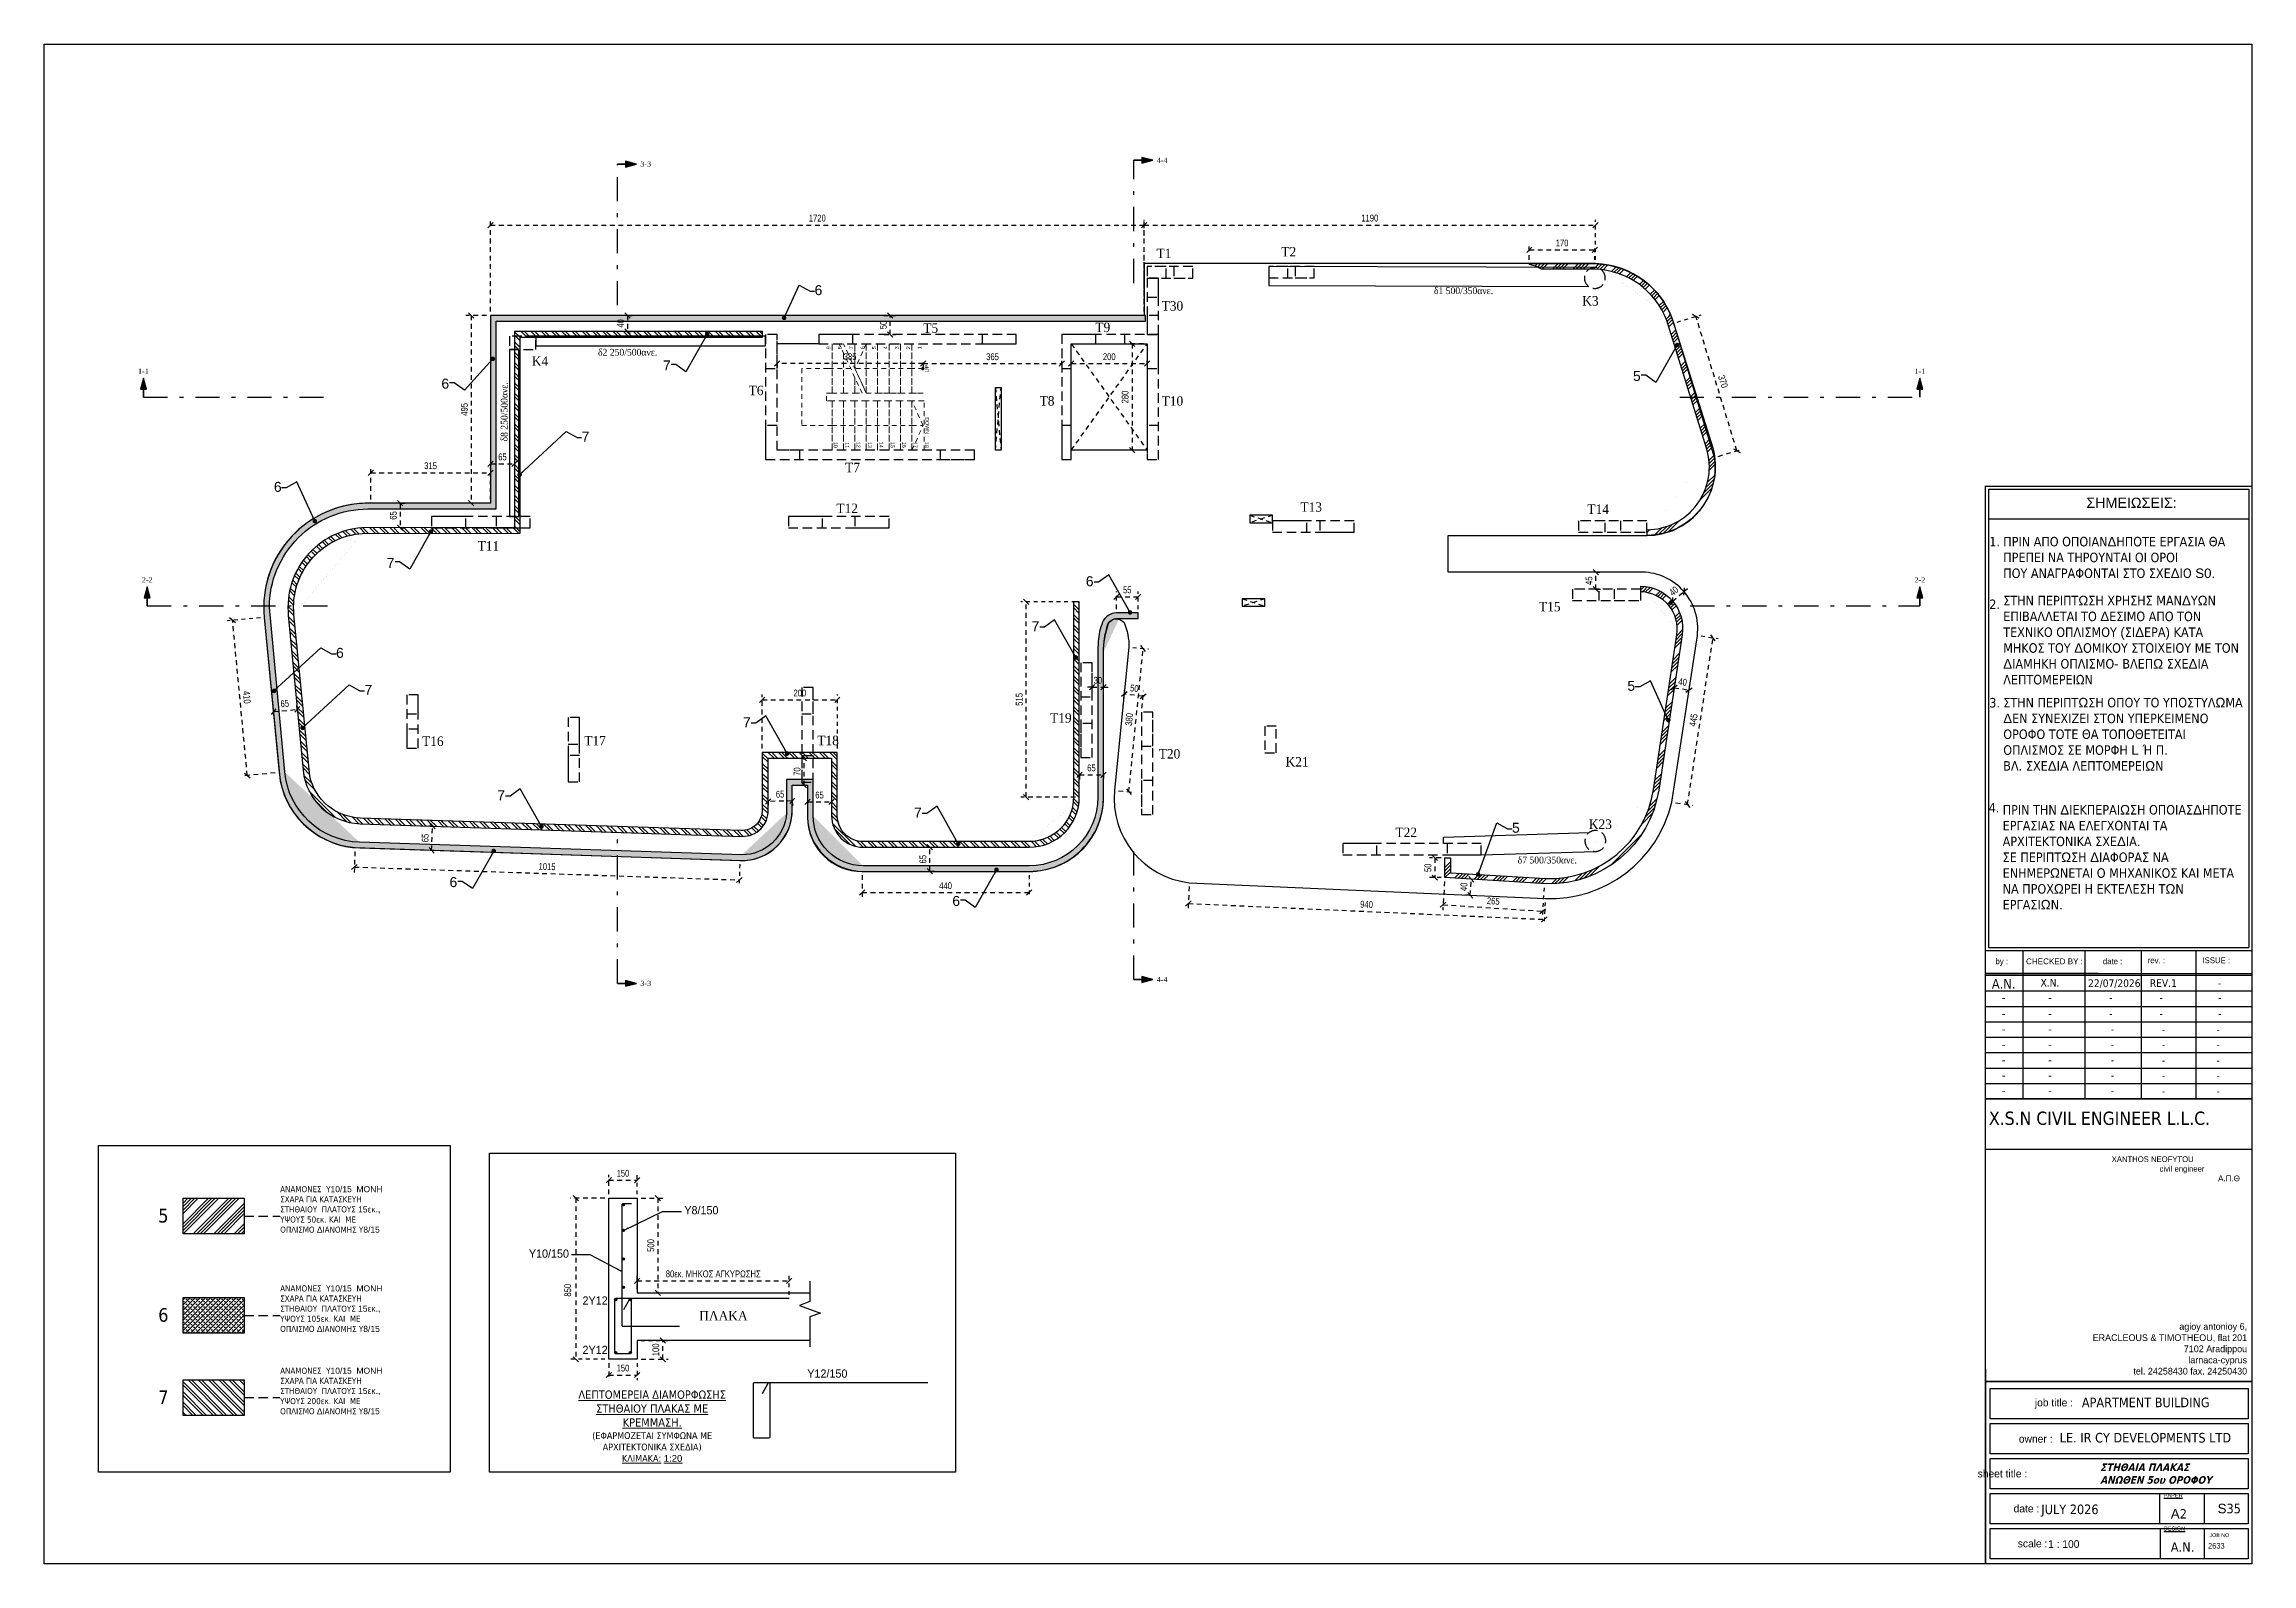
# Model space of a CAD drawing. Header units: millimetres. Extents: x -2171 to 1563, y -1758 to -1505.
# Drawn here: x 395 to 453.2, y -1630.3 to -1590.2 of the extents above; entities that cross this region are included whole.
import ezdxf
from ezdxf.enums import TextEntityAlignment as Align

# ---------------------------------------------------------------- set-up
doc = ezdxf.new("R2010")
doc.units = ezdxf.units.MM
doc.header["$PDMODE"] = 32
for name, pattern in [('DASHDOT', [25.4, 12.7, -6.35, 0, -6.35]), ('DASHED2', [0.375, 0.25, -0.125]), ('HIDDEN', [0.375, 0.25, -0.125]), ('HIDDEN2', [0.1875, 0.125, -0.0625])]:
    doc.linetypes.add(name, pattern=pattern)
doc.layers.get('Defpoints').update_dxf_attribs({"color": 6})
for name, color, linetype in [('-S-A3 PAGE', 3, 'Continuous'), ('-S-AKSONES', 50, 'DASHDOT'), ('-S_TEXT', 3, 'Continuous'), ('AM_5', 7, 'Continuous'), ('ANOIGMATA', 7, 'Continuous'), ('Col_Det_0', 7, 'Continuous'), ('Col_Det_1', 7, 'Continuous'), ('Col_Det_Fill_1', 7, 'Continuous'), ('DIASTASEIS', 7, 'Continuous'), ('Geo_Beam', 7, 'Continuous'), ('Geo_Beam_0', 94, 'Continuous'), ('Geo_Col', 7, 'Continuous'), ('Geo_Lines', 7, 'Continuous'), ('Geo_Lines_3', 7, 'Continuous'), ('pinakaki', 153, 'Continuous'), ('Rods_Slab_0', 7, 'Continuous'), ('Sect_Line_Symbol', 7, 'Continuous'), ('SECTION', 94, 'Continuous'), ('STAIRS', 9, 'Continuous'), ('STITHAIO', 94, 'Continuous'), ('Text_Beam', 7, 'Continuous'), ('Text_Col_-1', 7, 'Continuous')]:
    doc.layers.add(name, color=color, linetype=linetype)
doc.layers.add('A-ANNO-DIMS', color=1, linetype='Continuous', lineweight=9)
doc.layers.add('TEXT', color=20, linetype='Continuous', lineweight=13)
doc.styles.add('1-100', font='arial.ttf', dxfattribs={"width": 0.8})
doc.styles.add('ag', font='arial.ttf', dxfattribs={"height": 0.25})
doc.styles.add('GENERATED_STYLE_1', font='arial.ttf')
doc.styles.add('S1Arl22_b_934_161', font='arial.ttf', dxfattribs={"width": 0.933629, "height": 0.002175})
doc.styles.add('S1TmsNwRmn1088_b_934_161', font='times.ttf', dxfattribs={"width": 0.933629, "height": 0.10875})
doc.styles.add('S1TmsNwRmn11_b_934_161', font='times.ttf', dxfattribs={"width": 0.933629, "height": 0.001087})
doc.styles.add('S1TmsNwRmn1359_b_934_161', font='times.ttf', dxfattribs={"width": 0.933629, "height": 0.135937})
doc.styles.get("Standard").update_dxf_attribs({"font": 'tahoma.ttf'})
doc.dimstyles.new('CHRISTOFOROS', dxfattribs={"dimscale": 0.2, "dimtxt": 0.25, "dimasz": 0.6, "dimexe": 0, "dimexo": 0, "dimgap": 0, "dimtad": 0, "dimdec": 0, "dimlfac": 100, "dimzin": 0, "dimdsep": 46, "dimtxsty": 'ag', "dimblk": 'ARCHTICK', "dimcen": 0, "dimclrd": 256, "dimclre": 256, "dimclrt": 1, "dimaunit": 1, "dimadec": 0, "dimazin": 0, "dimtfac": 1, "dimtdec": 0, "dimtofl": 0, "dimtmove": 0, "dimatfit": 3, "dimfxl": 1, "dimtolj": 1, "dimtzin": 0, "dimlwd": -1, "dimlwe": -1, "dimarcsym": 0})
doc.dimstyles.new('Copy of 1-100', dxfattribs={"dimtxt": 0.18, "dimasz": 0.14, "dimexe": 0.14, "dimexo": 0.1, "dimgap": 0.09, "dimtad": 1, "dimdec": 0, "dimlfac": 100, "dimrnd": 5, "dimzin": 5, "dimdsep": 46, "dimtxsty": '1-100', "dimblk": 'OBLIQUE', "dimcen": 0.09, "dimclrd": 1, "dimclre": 1, "dimclrt": 2, "dimadec": 0, "dimazin": 0, "dimtfac": 1, "dimtdec": 0, "dimtix": 1, "dimtmove": 2, "dimatfit": 3, "dimfxl": 5, "dimfxlon": 1, "dimtolj": 1, "dimtzin": 5, "dimarcsym": 0})
doc.dimstyles.new('dim 1-20', dxfattribs={"dimtxt": 0.18, "dimasz": 0.14, "dimexe": 0.14, "dimexo": 0.1, "dimgap": 0.09, "dimtad": 1, "dimdec": 0, "dimlfac": 200, "dimzin": 5, "dimdsep": 46, "dimtxsty": '1-100', "dimblk": 'OBLIQUE', "dimcen": 0.09, "dimclrd": 1, "dimclre": 1, "dimclrt": 2, "dimadec": 0, "dimazin": 0, "dimtfac": 1, "dimtdec": 0, "dimtix": 1, "dimtmove": 2, "dimatfit": 3, "dimldrblk": 'OBLIQUE', "dimfxl": 5, "dimfxlon": 1, "dimtolj": 1, "dimtzin": 5, "dimarcsym": 0})
pattern_1 = [(45, (1145.6361, 1.60497), (-0.26940768, 0.26940768), []), (45, (1145.7259, 1.60497), (-0.26940768, 0.26940768), []), (45, (1145.8157, 1.60497), (-0.26940768, 0.26940768), []), (45, (1145.9055, 1.60497), (-0.26940768, 0.26940768), [])]

msp = doc.modelspace()

# ---------------------------------------------------------------- texts
at = {"layer": '-S-AKSONES', "color": 3, "linetype": 'Continuous', "char_height": 0.2625, "width": 0.416093, "style": 'ag'}
for s, insert, attachment_point in [('6', (415.3071, -1596.6006), 1), ('7', (411.5174, -1598.8476), 9), ('5', (437.0657, -1599.1292), 9), ('6', (405.6814, -1599.3301), 9), ('7', (409.1717, -1600.4615), 1), ('6', (401.2696, -1601.784), 3), ('7', (404.2421, -1604.0492), 9), ('6', (422.6544, -1604.2709), 3), ('7', (421.2273, -1605.4557), 3), ('6', (402.7019, -1606.1581), 1), ('7', (403.4531, -1607.1328), 1), ('5', (436.9185, -1607.0267), 3), ('7', (413.6233, -1607.9898), 3), ('7', (407.1522, -1609.9107), 3), ('7', (418.1291, -1610.369), 3), ('5', (433.6759, -1610.7669), 1), ('6', (405.8952, -1612.465), 9), ('6', (419.1381, -1612.9616), 9)]:
    msp.add_mtext(s, dxfattribs=dict(at, insert=insert, attachment_point=attachment_point))
at = {"layer": '-S_TEXT', "attachment_point": 1}
for s, width, insert, char_height in [('\\A1;ΑΝΑΜΟΝΕΣ  Υ{\\fArial|b0|i0|c186|p34;10/15  \\fArial|b0|i0|c161|p34;ΜΟΝΗ} ΣΧΑΡΑ ΓΙΑ ΚΑΤΑΣΚΕΥΗ{\\fArial|b0|i0|c186|p34; }ΣΤΗΘΑΙΟΥ  ΠΛΑΤΟΥΣ {\\fArial|b0|i0|c161|p34;1\\fArial|b0|i0|c186|p34;5}εκ{\\fArial|b0|i0|c186|p34;., }ΥΨΟΥΣ 50εκ{\\fArial|b0|i0|c186|p34;. }ΚΑΙ {\\fArial|b0|i0|c186|p34; }ΜΕ ΟΠΛΙΣΜΟ {\\fArial|b0|i0|c186|p34;Δ}ΙΑΝΟΜΗΣ Υ{\\fArial|b0|i0|c186|p34;8/15}', 2.695595, (401.2312, -1620.3407), 0.16), ('\\A1;5', 4.518418, (398.0196, -1620.9391), 0.36), ('\\A1;ΑΝΑΜΟΝΕΣ  Υ{\\fArial|b0|i0|c186|p34;10/15  \\fArial|b0|i0|c161|p34;ΜΟΝΗ} ΣΧΑΡΑ ΓΙΑ ΚΑΤΑΣΚΕΥΗ{\\fArial|b0|i0|c186|p34; }ΣΤΗΘΑΙΟΥ  ΠΛΑΤΟΥΣ {\\fArial|b0|i0|c161|p34;1\\fArial|b0|i0|c186|p34;5}εκ{\\fArial|b0|i0|c186|p34;., }ΥΨΟΥΣ 105εκ{\\fArial|b0|i0|c186|p34;. }ΚΑΙ {\\fArial|b0|i0|c186|p34; }ΜΕ ΟΠΛΙΣΜΟ {\\fArial|b0|i0|c186|p34;Δ}ΙΑΝΟΜΗΣ Υ{\\fArial|b0|i0|c186|p34;8/15}', 2.695595, (401.2312, -1622.9559), 0.16), ('\\A1;6', 4.518418, (398.0196, -1623.5543), 0.36), ('\\A1;ΑΝΑΜΟΝΕΣ  Υ{\\fArial|b0|i0|c186|p34;10/15  \\fArial|b0|i0|c161|p34;ΜΟΝΗ} ΣΧΑΡΑ ΓΙΑ ΚΑΤΑΣΚΕΥΗ{\\fArial|b0|i0|c186|p34; }ΣΤΗΘΑΙΟΥ  ΠΛΑΤΟΥΣ {\\fArial|b0|i0|c0|p34;15}εκ{\\fArial|b0|i0|c186|p34;., }ΥΨΟΥΣ 200εκ{\\fArial|b0|i0|c186|p34;. }ΚΑΙ {\\fArial|b0|i0|c186|p34; }ΜΕ ΟΠΛΙΣΜΟ {\\fArial|b0|i0|c186|p34;Δ}ΙΑΝΟΜΗΣ Υ{\\fArial|b0|i0|c186|p34;8/15}', 2.695595, (401.2312, -1625.1252), 0.16), ('\\A1;7', 4.518418, (398.0196, -1625.7236), 0.36)]:
    msp.add_mtext_dynamic_manual_height_columns(s, width=width, gutter_width=0.8, heights=[0], dxfattribs=dict(at, insert=insert, char_height=char_height))
at = {"layer": '-S_TEXT', "ltscale": 5, "attachment_point": 1}
for s, insert, char_height, width in [('{\\fTahoma|b1|i1|c161|p34;\\C7;ΣΤΗΘΑΙΑ ΠΛΑΚΑΣ\\PΑΝΩΘΕΝ 5ου ΟΡΟΦΟΥ}', (449.1661, -1627.6491), 0.2, 4.575107), ('{\\fBankGothic Lt BT|b0|i0|c161|p34;\\C7; 1 : \\fBankGothic Lt BT|b0|i0|c0|p34;10\\fBankGothic Lt BT|b0|i0|c161|p34;0}', (447.7206, -1629.6709), 0.201875, 3.338181)]:
    msp.add_mtext(s, dxfattribs=dict(at, insert=insert, char_height=char_height, width=width))
at = {"layer": '-S_TEXT', "ltscale": 5, "insert": (452.2602, -1628.7101), "char_height": 0.252344, "attachment_point": 1}
msp.add_mtext_dynamic_manual_height_columns('{\\fArial|b0|i0|c186|p34;S}35', width=10.893157, gutter_width=1, heights=[0], dxfattribs=at)
at = {"layer": 'A-ANNO-DIMS', "color": 7, "linetype": 'Continuous', "insert": (408.7831, -1625.7244), "char_height": 0.2, "width": 4.491897, "attachment_point": 1}
msp.add_mtext('\\pxqc;{\\H1.1x;\\LΛΕΠΤΟΜΕΡΕΙΑ ΔΙΑΜΟΡΦΩΣΗΣ ΣΤΗΘΑΙΟΥ ΠΛΑΚΑΣ ΜΕ ΚΡΕΜΜΑΣΗ.\\P\\H0.81818x;\\l(ΕΦΑΡΜΟΖΕΤΑΙ ΣΥΜΦΩΝΑ ΜΕ ΑΡΧΙΤΕΚΤΟΝΙΚΑ ΣΧΕΔΙΑ) \\P\\H1x;\\LΚΛΙΜΑΚΑ\\fArial|b0|i0|c186|p34;: 1:20}', dxfattribs=at)
at = {"layer": 'Col_Det_0', "color": 7, "style": 'S1Arl22_b_934_161', "width": 0.933629}
for s, p in [('Y8/150', (411.8759, -1621.0851)), ('Y10/150', (407.7808, -1622.2273)), ('2Y12', (409.1941, -1623.464)), ('2Y12', (409.1941, -1624.7657)), ('Y12/150', (415.1141, -1625.3891))]:
    msp.add_text(s, height=0.2175, dxfattribs=at).set_placement(p)
at = {"layer": 'Sect_Line_Symbol', "color": 2, "style": 'S1TmsNwRmn1359_b_934_161', "width": 0.933629}
for s, p in [('3-3', (410.7176, -1593.4102)), ('4-4', (424.3176, -1593.3102)), ('3-3', (410.7176, -1614.9987)), ('4-4', (424.3176, -1614.8987))]:
    msp.add_text(s, height=0.13594, dxfattribs=at).set_placement(p, align=Align.MIDDLE_LEFT)
for s, p in [('1-1', (397.6293, -1598.7987)), ('1-1', (444.4176, -1598.7987)), ('2-2', (397.7293, -1604.2987)), ('2-2', (444.4176, -1604.2987))]:
    msp.add_text(s, height=0.13594, dxfattribs=at).set_placement(p, align=Align.TOP_CENTER)
at = {"layer": 'STAIRS', "color": 8, "linetype": 'HIDDEN2', "lineweight": 13, "char_height": 0.1, "attachment_point": 4, "style": 'GENERATED_STYLE_1'}
for s, insert, rotation in [('\\A1;{\\pql;\\fArial|b0|i0|c0|p0;\\W1.000000;9}', (415.6728, -1598.29), 90), ('\\A1;{\\pql;\\fArial|b0|i0|c0|p0;\\W1.000000;8}', (415.9728, -1598.29), 90), ('\\A1;{\\pql;\\fArial|b0|i0|c0|p0;\\W1.000000;7}', (416.272, -1598.29), 90), ('\\A1;{\\pql;\\fArial|b0|i0|c0|p0;\\W1.000000;6}', (416.5728, -1598.29), 90), ('\\A1;{\\pql;\\fArial|b0|i0|c0|p0;\\W1.000000;5}', (416.8728, -1598.29), 90), ('\\A1;{\\pql;\\fArial|b0|i0|c0|p0;\\W1.000000;4}', (417.172, -1598.29), 90), ('\\A1;{\\pql;\\fArial|b0|i0|c0|p0;\\W1.000000;3}', (417.4728, -1598.29), 90), ('\\A1;{\\pql;\\fArial|b0|i0|c0|p0;\\W1.000000;2}', (417.772, -1598.29), 90), ('\\A1;{\\pql;\\fArial|b0|i0|c0|p0;\\W1.000000;1}', (418.072, -1598.29), 90), ('\\A1;{\\pql;\\fArial|b0|i0|c0|p0;\\W1.000000;UP}', (418.2628, -1598.8939), 90), ('\\A1;{\\pql;\\fArial|b0|i0|c0|p0;\\W1.000000;DOWN}', (418.2726, -1600.0816), 270), ('\\A1;{\\pql;\\fArial|b0|i0|c0|p0;\\W1.000000;10}', (415.8626, -1600.7311), 270), ('\\A1;{\\pql;\\fArial|b0|i0|c0|p0;\\W1.000000;11}', (416.1634, -1600.7413), 270), ('\\A1;{\\pql;\\fArial|b0|i0|c0|p0;\\W1.000000;12}', (416.4634, -1600.7311), 270), ('\\A1;{\\pql;\\fArial|b0|i0|c0|p0;\\W1.000000;13}', (416.7625, -1600.7311), 270), ('\\A1;{\\pql;\\fArial|b0|i0|c0|p0;\\W1.000000;14}', (417.0634, -1600.7311), 270), ('\\A1;{\\pql;\\fArial|b0|i0|c0|p0;\\W1.000000;15}', (417.3626, -1600.7311), 270), ('\\A1;{\\pql;\\fArial|b0|i0|c0|p0;\\W1.000000;16}', (417.6626, -1600.7311), 270), ('\\A1;{\\pql;\\fArial|b0|i0|c0|p0;\\W1.000000;17}', (417.9634, -1600.7311), 270), ('\\A1;{\\pql;\\fArial|b0|i0|c0|p0;\\W1.000000;18}', (418.2626, -1600.7311), 270)]:
    msp.add_mtext(s, dxfattribs=dict(at, insert=insert, rotation=rotation))
at = {"layer": 'Text_Beam', "color": 3, "style": 'S1TmsNwRmn1088_b_934_161', "width": 0.933629}
for s, rotation, p in [(' δ1 500/350ανε.', 360, (431.5563, -1596.8358)), (' δ8 250/500ανε.', 90, (407.2218, -1600.7823))]:
    msp.add_text(s, height=0.18, rotation=rotation, dxfattribs=at).set_placement(p)
for s, p in [(' δ2 250/500ανε.', (409.5396, -1598.4586)), (' δ7 500/350ανε.', (433.7616, -1611.8386))]:
    msp.add_text(s, height=0.18, dxfattribs=at).set_placement(p)
at = {"layer": 'Text_Col_-1', "color": 200, "style": 'S1TmsNwRmn11_b_934_161', "width": 0.933629}
for s, p in [('T1', (424.3129, -1595.8891)), ('T2', (427.6006, -1595.8443)), ('T30', (424.4474, -1597.2705)), ('K3', (435.5254, -1597.1385)), ('T5', (418.1691, -1597.8587)), ('T9', (422.7024, -1597.8366)), ('K4', (407.8591, -1598.724)), ('T6', (413.57, -1599.4995)), ('T8', (421.2334, -1599.7736)), ('T10', (424.4478, -1599.7772)), ('T7', (416.1107, -1601.5319)), ('T12', (415.8817, -1602.6072)), ('T13', (428.1029, -1602.5728)), ('T14', (435.6609, -1602.6286)), ('T11', (406.4321, -1603.5961)), ('T15', (434.3866, -1605.196)), ('T19', (421.509, -1608.1299)), ('T16', (404.9683, -1608.7425)), ('T17', (409.2415, -1608.7299)), ('T18', (415.379, -1608.7222)), ('T20', (424.3713, -1609.0745)), ('K21', (427.7116, -1609.2853)), ('K23', (435.6986, -1610.9293)), ('T22', (430.6058, -1611.1447)), ('ΠΛΑΚΑ', (412.2684, -1623.881))]:
    msp.add_text(s, height=0.25, dxfattribs=at).set_placement(p)

# ---------------------------------------------------------------- blocks, each defined once
blk = doc.blocks.new('PINAKAKI')
at = {"layer": '-S-A3 PAGE', "ltscale": 5}
blk.add_line((121995.588, -208359.262), (121988.733, -208359.262), dxfattribs=at)
at = {"color": 0}
for p, q in [((121988.65, -208358.392), (121988.65, -208373.351)), ((121988.65, -208358.392), (121995.67, -208358.392)), ((121988.733, -208358.475), (121988.733, -208370.548)), ((121988.733, -208358.475), (121995.588, -208358.475)), ((121995.588, -208358.475), (121995.588, -208370.548)), ((121995.67, -208358.392), (121995.669, -208370.631)), ((121988.649, -208370.631), (121995.669, -208370.631)), ((121988.732, -208370.548), (121995.587, -208370.548)), ((121989.64, -208370.631), (121989.64, -208374.541)), ((121991.28, -208374.541), (121991.28, -208370.631)), ((121992.766, -208374.541), (121992.766, -208370.631)), ((121994.208, -208374.541), (121994.208, -208370.631)), ((121991.624, -208371.24), (121988.651, -208371.24)), ((121988.651, -208371.24), (121995.67, -208371.24)), ((121995.67, -208371.291), (121988.651, -208371.291)), ((121995.67, -208371.24), (121995.67, -208371.291)), ((121995.67, -208375.87), (121988.651, -208375.87)), ((121988.651, -208381.659), (121988.651, -208386.792)), ((121988.774, -208382.974), (121988.774, -208382.175)), ((121988.774, -208383.895), (121988.774, -208383.096)), ((121988.774, -208384.816), (121988.774, -208384.018)), ((121988.774, -208385.738), (121988.774, -208384.939)), ((121988.774, -208386.659), (121988.774, -208385.861))]:
    blk.add_line(p, q, dxfattribs=at)
at = {"color": 3}
blk.add_line((121995.67, -208372.455), (121995.67, -208374.541), dxfattribs=at)
at = {"color": 0}
for points in [[(121988.651, -208370.631), (121995.67, -208370.631), (121995.67, -208374.541), (121988.651, -208374.541)], [(121988.651, -208370.631), (121995.67, -208370.631), (121995.67, -208374.541), (121988.651, -208374.541)], [(121988.651, -208374.541), (121995.67, -208374.541), (121995.67, -208381.988), (121988.651, -208381.988)], [(121988.651, -208381.988), (121995.67, -208381.988), (121995.67, -208386.792), (121988.651, -208386.792)]]:
    blk.add_lwpolyline(points, close=True, dxfattribs=at)
for points in [[(121988.651, -208371.697), (121995.67, -208371.697)], [(121988.651, -208372.103), (121995.67, -208372.103)], [(121988.651, -208372.51), (121995.67, -208372.51)], [(121988.651, -208372.916), (121995.67, -208372.916)], [(121988.651, -208373.322), (121995.67, -208373.322)], [(121988.651, -208373.728), (121995.67, -208373.728)], [(121988.651, -208374.135), (121995.67, -208374.135)], [(121988.774, -208382.175), (121995.574, -208382.175), (121995.574, -208382.974), (121988.774, -208382.974)], [(121988.774, -208383.096), (121995.574, -208383.096), (121995.574, -208383.895), (121988.774, -208383.895)], [(121988.774, -208384.018), (121995.574, -208384.018), (121995.574, -208384.816), (121988.774, -208384.816)], [(121988.774, -208384.939), (121995.574, -208384.939), (121995.574, -208385.738), (121988.774, -208385.738)], [(121993.239, -208384.939), (121993.239, -208385.738)], [(121994.417, -208384.939), (121994.417, -208385.738)], [(121988.774, -208385.861), (121995.574, -208385.861), (121995.574, -208386.659), (121988.774, -208386.659)], [(121993.259, -208385.861), (121993.259, -208386.659)], [(121994.417, -208385.861), (121994.417, -208386.659)]]:
    blk.add_lwpolyline(points, dxfattribs=at)
blk.add_lwpolyline([(121988.651, -208374.541), (121995.67, -208374.541)])
at = {"layer": '-S_TEXT', "color": 3}
for s, p in [('1.', (121988.755, -208359.983)), ('2.', (121988.755, -208361.633)), ('3.', (121988.755, -208364.226)), ('4.', (121988.739, -208366.994))]:
    blk.add_text(s, height=0.25, dxfattribs=at).set_placement(p)
at = {"layer": '-S_TEXT', "color": 3, "char_height": 0.25, "attachment_point": 1}
for s, insert in [('ΠΡΙΝ ΑΠΟ ΟΠΟΙΑΝ{\\fArial|b0|i0|c186|p34;Δ}ΗΠΟΤΕ ΕΡΓΑΣΙΑ ΘΑ ΠΡΕΠΕΙ ΝΑ ΤΗΡΟΥΝΤΑΙ ΟΙ ΟΡΟΙ\\PΠΟΥ ΑΝΑΓΡΑΦΟΝΤΑΙ ΣΤΟ ΣΧΕ{\\fArial|b0|i0|c186|p34;Δ}ΙΟ {\\fArial|b0|i0|c186|p34;S0.}', (121989.123, -208359.731)), ('ΣΤΗΝ ΠΕΡΙΠΤ{\\fArial|b0|i0|c186|p34;Ω}ΣΗ ΧΡΗΣΗΣ ΜΑΝ{\\fArial|b0|i0|c186|p34;Δ}Υ{\\fArial|b0|i0|c186|p34;Ω}Ν ΕΠΙΒΑΛΛΕΤΑΙ ΤΟ {\\fArial|b0|i0|c186|p34;Δ}ΕΣΙΜΟ ΑΠΟ ΤΟΝ ΤΕΧΝΙΚΟ ΟΠΛΙΣΜΟΥ {\\fArial|b0|i0|c186|p34;(}ΣΙ{\\fArial|b0|i0|c186|p34;Δ}ΕΡΑ{\\fArial|b0|i0|c186|p34;) }ΚΑΤΑ ΜΗΚΟΣ ΤΟΥ {\\fArial|b0|i0|c186|p34;Δ}ΟΜΙΚΟΥ ΣΤΟΙΧΕΙΟΥ ΜΕ ΤΟΝ {\\fArial|b0|i0|c186|p34;Δ}ΙΑΜΗΚΗ ΟΠΛΙΣΜΟ{\\fArial|b0|i0|c186|p34;- }ΒΛΕΠ{\\fArial|b0|i0|c186|p34;Ω }ΣΧΕ{\\fArial|b0|i0|c186|p34;Δ}ΙΑ ΛΕΠΤΟΜΕΡΕΙΩΝ', (121989.123, -208361.284)), ('ΣΤΗΝ ΠΕΡΙΠΤ{\\fArial|b0|i0|c186|p34;Ω}ΣΗ ΟΠΟΥ ΤΟ ΥΠΟΣΤΥΛ{\\fArial|b0|i0|c186|p34;Ω}ΜΑ {\\fArial|b0|i0|c186|p34;Δ}ΕΝ ΣΥΝΕΧΙΖΕΙ ΣΤΟΝ ΥΠΕΡΚΕΙΜΕΝΟ ΟΡΟΦΟ ΤΟΤΕ ΘΑ ΤΟΠΟΘΕΤΕΙΤΑΙ ΟΠΛΙΣΜΟΣ ΣΕ ΜΟΡΦΗ {\\fArial|b0|i0|c186|p34;L }Ή Π{\\fArial|b0|i0|c186|p34;.  \\P}ΒΛ{\\fArial|b0|i0|c186|p34;. }ΣΧΕ{\\fArial|b0|i0|c186|p34;Δ}Ι{\\fArial|b0|i0|c186|p34;A }ΛΕΠΤΟΜΕΡΕΙ{\\fArial|b0|i0|c186|p34;Ω}Ν', (121989.123, -208363.973)), ('ΠΡΙΝ ΤΗΝ {\\fArial|b0|i0|c186|p34;Δ}ΙΕΚΠΕΡΑΙ{\\fArial|b0|i0|c186|p34;Ω}ΣΗ ΟΠΟΙΑΣ{\\fArial|b0|i0|c186|p34;Δ}ΗΠΟΤΕ ΕΡΓΑΣΙΑΣ ΝΑ ΕΛΕΓΧΟΝΤΑΙ ΤΑ ΑΡΧΙΤΕΚΤΟΝΙΚΑ ΣΧΕ{\\fArial|b0|i0|c186|p34;Δ}ΙΑ{\\fArial|b0|i0|c186|p34;.\\P}ΣΕ ΠΕΡΙΠΤ{\\fArial|b0|i0|c186|p34;Ω}ΣΗ {\\fArial|b0|i0|c186|p34;Δ}ΙΑΦΟΡΑΣ ΝΑ ΕΝΗΜΕΡ{\\fArial|b0|i0|c186|p34;Ω}ΝΕΤΑΙ Ο ΜΗΧΑΝΙΚΟΣ ΚΑΙ ΜΕΤΑ ΝΑ ΠΡΟΧ{\\fArial|b0|i0|c186|p34;Ω}ΡΕΙ Η ΕΚΤΕΛΕΣΗ Τ{\\fArial|b0|i0|c186|p34;Ω}Ν ΕΡΓΑΣΙ{\\fArial|b0|i0|c186|p34;Ω}Ν{\\fArial|b0|i0|c186|p34;.}', (121989.107, -208366.797))]:
    blk.add_mtext_dynamic_manual_height_columns(s, width=6.38621, gutter_width=1, heights=[0], dxfattribs=dict(at, insert=insert))
at = {"layer": 'ANOIGMATA', "attachment_point": 1}
for s, insert, char_height, width in [('\\pi4.5494;{\\fBankGothic Lt BT|b0|i0|c0|p34;\\H1.5x;\\C7;XANTHOS NEOFYTOU\\P\\pi5.8103;civil engineer\\P\\pi7.351;\\fArial|b0|i0|c161|p34;Α.Π.Θ}', (121987.429, -208376.054), 0.10094, 7.9171), ('\\pxqr;{\\fBankGothic Lt BT|b0|i0|c161|p34;\\H1.1667x;\\C0;agioy antonioy 6,\\PERACLEOUS & TIMOTHEOU, flat 201\\P7102 Aradippou\\Plarnaca-cyprus\\Ptel. 24258430 fax. 24250430}', (121987.487, -208380.449), 0.15141, 8.05841), ('\\pxqr;{\\fBankGothic Lt BT|b0|i0|c0|p34;\\H1.5x;\\C7; \\H1.3333x; job title :}', (121987.622, -208382.441), 0.10094, 3.33818), ('\\A1;\\pxql;{\\H0.99983x;\\C7;APARTMENT BUILDING  \\H0.75013x;  }', (121991.193, -208382.412), 0.25234, 5.34758), ('\\pxqr;{\\fBankGothic Lt BT|b0|i0|c0|p34;\\H1.5x;\\C7; \\H1.3333x; owner :}', (121987.081, -208383.397), 0.10094, 3.33818), ('\\A1;{\\C7;LE. IR CY DEVELOPMENTS LTD  }', (121990.609, -208383.342), 0.2523, 5.34758), ('{\\fBankGothic Lt BT|b0|i0|c0|p34;\\C7;     sheet title :}', (121988.074, -208384.313), 0.20187, 3.33818), ('\\pxqr;{\\fBankGothic Lt BT|b0|i0|c0|p34;\\C7; date :}', (121986.733, -208385.234), 0.20187, 3.33818), ('{\\fTahoma|b0|i0|c0|p34;\\C7;JULY 2026}', (121990.127, -208385.229), 0.25234, 4.57511), ('\\pxi8.03;{\\fBankGothic Lt BT|b0|i0|c161|p34;\\H0.5x;\\L\\C7;PAPER\\H2x;\\l }', (121991.643, -208384.933), 0.2125, 3.51387), ('\\pxi8.03;{\\fBankGothic Lt BT|b0|i0|c0|p34;\\H0.5x;\\L\\C7;DESIGN\\H2x;\\l }', (121991.643, -208385.808), 0.2125, 3.51387), ('\\pxi8.03;{\\fBankGothic Lt BT|b0|i0|c0|p34;\\C7;JOB NO}', (121993.744, -208385.984), 0.10094, 3.33818), ('\\pxqr;{\\fBankGothic Lt BT|b0|i0|c0|p34;\\C7; scale :}', (121986.947, -208386.155), 0.20187, 3.33818), ('\\pxi8.03;{\\fBankGothic Lt BT|b0|i0|c161|p34;\\C7;2\\fBankGothic Lt BT|b0|i0|c0|p34;633}', (121993.339, -208386.244), 0.14671, 4.85205)]:
    blk.add_mtext(s, dxfattribs=dict(at, insert=insert, char_height=char_height, width=width))
at = {"layer": 'ANOIGMATA', "char_height": 0.25234, "attachment_point": 1}
for s, insert in [('{\\fArial|b0|i0|c186|p34;A}2', (121993.535, -208385.347)), ('A{\\fArial|b0|i0|c186|p34;.}N{\\fArial|b0|i0|c186|p34;.}', (121993.535, -208386.222))]:
    blk.add_mtext_dynamic_manual_height_columns(s, width=10.89316, gutter_width=1, heights=[0], dxfattribs=dict(at, insert=insert))
at = {"layer": 'pinakaki', "ltscale": 0.005, "insert": (121991.31, -208358.698), "char_height": 0.26955, "width": 6.67467, "attachment_point": 1}
blk.add_mtext('{\\fArial|b0|i0|c161|p34;ΣΗΜΕΙΩΣΕΙΣ:}', dxfattribs=at)
at = {"layer": 'TEXT', "color": 0, "attachment_point": 1}
for s, insert, char_height, width in [('\\pxqc;{\\fBankGothic Lt BT|b0|i0|c161|p34;\\C7;by :}', (121988.625, -208370.839), 0.15234, 0.91751), ('\\pxqc;{\\fArial|b0|i0|c186|p34;\\C7;CHECKED BY\\fBankGothic Lt BT|b0|i0|c161|p34; :}', (121989.201, -208370.839), 0.15234, 2.53906), ('\\pxqc;{\\fBankGothic Lt BT|b0|i0|c0|p34;\\C7;date :}', (121990.732, -208370.839), 0.15234, 2.53906), ('{\\fBankGothic Lt BT|b0|i0|c161|p34;\\C7;rev\\fBankGothic Lt BT|b0|i0|c0|p34;.\\fBankGothic Lt BT|b0|i0|c161|p34; :}', (121992.929, -208370.812), 0.152344, 2.53906), ('{\\fBankGothic Lt BT|b0|i0|c0|p34;\\C7;ISSUE\\fBankGothic Lt BT|b0|i0|c161|p34; :}', (121994.371, -208370.812), 0.15234, 2.53906), ('\\pxqc;{\\fTahoma|b0|i0|c0|p34;\\C7;A\\fTahoma|b0|i0|c161|p34;.\\fTahoma|b0|i0|c0|p34;N\\fTahoma|b0|i0|c161|p34;.}', (121988.625, -208371.379), 0.253906, 1.01563), ('\\pxqc;{\\fTahoma|b0|i0|c0|p34;\\H0.8x;\\C7;X.N.}', (121989.084, -208371.379), 0.25391, 2.53906), ('{\\fTahoma|b0|i0|c0|p34;\\C7;22\\fTahoma|b0|i0|c161|p34;/\\fTahoma|b0|i0|c0|p34;07\\fTahoma|b0|i0|c161|p34;/202\\fTahoma|b0|i0|c0|p34;6}', (121991.357, -208371.391), 0.203125, 1.35307), ('\\pxqc;{\\fTahoma|b0|i0|c0|p34;\\H0.8x;\\C7;REV.1}', (121992.706, -208371.388), 0.25391, 1.26753), ('\\pxqc;{\\fTahoma|b0|i0|c0|p34;\\H0.8x;\\C7; \\fTahoma|b0|i0|c161|p34;-}', (121994.148, -208371.388), 0.25391, 1.26753), ('\\pxqc;{\\fTahoma|b0|i0|c0|p34;\\H0.8x;\\C7;-}', (121988.625, -208371.768), 0.25391, 1.01563), ('\\pxqc;{\\fTahoma|b0|i0|c0|p34;\\H0.8x;\\C7;-}', (121989.084, -208371.768), 0.25391, 2.53906), ('\\pxqc;{\\fTahoma|b0|i0|c0|p34;\\H0.8x;\\C7;   -}', (121990.571, -208371.768), 0.25391, 2.53906), ('\\pxqc;{\\fTahoma|b0|i0|c0|p34;\\H0.8x;\\C7;-}', (121992.012, -208371.768), 0.25391, 2.53906), ('\\pxqc;{\\fTahoma|b0|i0|c0|p34;\\H0.8x;\\C7;-}', (121993.558, -208371.768), 0.25391, 2.53906), ('\\pxqc;{\\fTahoma|b0|i0|c0|p34;\\H0.8x;\\C7;-}', (121988.625, -208372.192), 0.25391, 1.01563), ('\\pxqc;{\\fTahoma|b0|i0|c0|p34;\\H0.8x;\\C7;-}', (121989.084, -208372.192), 0.25391, 2.53906), ('\\pxqc;{\\fTahoma|b0|i0|c0|p34;\\H0.8x;\\C7;   -}', (121990.571, -208372.192), 0.25391, 2.53906), ('\\pxqc;{\\fTahoma|b0|i0|c0|p34;\\H0.8x;\\C7;-}', (121992.012, -208372.192), 0.25391, 2.53906), ('\\pxqc;{\\fTahoma|b0|i0|c0|p34;\\H0.8x;\\C7;-}', (121993.558, -208372.192), 0.25391, 2.53906), ('\\pxqc;{\\fTahoma|b0|i0|c0|p34;\\H0.8x;\\C7;-}', (121988.625, -208372.598), 0.25391, 1.01563), ('\\pxqc;{\\fTahoma|b0|i0|c0|p34;\\H0.8x;\\C7;-}', (121988.625, -208373.004), 0.25391, 1.01563), ('\\pxqc;{\\fTahoma|b0|i0|c0|p34;\\H0.8x;\\C7;-}', (121989.084, -208372.598), 0.25391, 2.53906), ('\\pxqc;{\\fTahoma|b0|i0|c0|p34;\\H0.8x;\\C7;-}', (121989.084, -208373.004), 0.25391, 2.53906), ('\\pxqc;{\\fTahoma|b0|i0|c0|p34;\\H0.8x;\\C7;-}', (121990.732, -208372.598), 0.25391, 2.53906), ('\\pxqc;{\\fTahoma|b0|i0|c0|p34;\\H0.8x;\\C7;-}', (121990.732, -208373.004), 0.25391, 2.53906), ('\\pxqc;{\\fTahoma|b0|i0|c161|p34;\\H0.8x;\\C7;-}', (121992.706, -208372.607), 0.25391, 1.26753), ('\\pxqc;{\\fTahoma|b0|i0|c161|p34;\\H0.8x;\\C7;-}', (121992.706, -208373.013), 0.25391, 1.26753), ('\\pxqc;{\\fTahoma|b0|i0|c161|p34;\\H0.8x;\\C7;-}', (121994.148, -208372.607), 0.25391, 1.26753), ('\\pxqc;{\\fTahoma|b0|i0|c161|p34;\\H0.8x;\\C7;-}', (121994.148, -208373.013), 0.25391, 1.26753), ('\\pxqc;{\\fTahoma|b0|i0|c0|p34;\\H0.8x;\\C7;-}', (121988.625, -208373.41), 0.25391, 1.01563), ('\\pxqc;{\\fTahoma|b0|i0|c0|p34;\\H0.8x;\\C7;-}', (121989.084, -208373.41), 0.25391, 2.53906), ('\\pxqc;{\\fTahoma|b0|i0|c0|p34;\\H0.8x;\\C7;-}', (121990.732, -208373.41), 0.25391, 2.53906), ('\\pxqc;{\\fTahoma|b0|i0|c161|p34;\\H0.8x;\\C7;-}', (121992.706, -208373.419), 0.25391, 1.26753), ('\\pxqc;{\\fTahoma|b0|i0|c161|p34;\\H0.8x;\\C7;-}', (121994.148, -208373.419), 0.25391, 1.26753), ('\\pxqc;{\\fTahoma|b0|i0|c0|p34;\\H0.8x;\\C7;-}', (121988.625, -208373.817), 0.25391, 1.01563), ('\\pxqc;{\\fTahoma|b0|i0|c0|p34;\\H0.8x;\\C7;-}', (121988.625, -208374.223), 0.25391, 1.01563), ('\\pxqc;{\\fTahoma|b0|i0|c0|p34;\\H0.8x;\\C7;-}', (121989.084, -208373.817), 0.25391, 2.53906), ('\\pxqc;{\\fTahoma|b0|i0|c0|p34;\\H0.8x;\\C7;-}', (121989.084, -208374.223), 0.25391, 2.53906), ('\\pxqc;{\\fTahoma|b0|i0|c0|p34;\\H0.8x;\\C7;-}', (121990.732, -208373.817), 0.25391, 2.53906), ('\\pxqc;{\\fTahoma|b0|i0|c0|p34;\\H0.8x;\\C7;-}', (121990.732, -208374.223), 0.25391, 2.53906), ('\\pxqc;{\\fTahoma|b0|i0|c161|p34;\\H0.8x;\\C7;-}', (121992.706, -208373.826), 0.25391, 1.26753), ('\\pxqc;{\\fTahoma|b0|i0|c161|p34;\\H0.8x;\\C7;-}', (121992.706, -208374.232), 0.25391, 1.26753), ('\\pxqc;{\\fTahoma|b0|i0|c161|p34;\\H0.8x;\\C7;-}', (121994.148, -208373.826), 0.25391, 1.26753), ('\\pxqc;{\\fTahoma|b0|i0|c161|p34;\\H0.8x;\\C7;-}', (121994.148, -208374.232), 0.25391, 1.26753), ('X.S.N CIVIL ENGINEER L.L.C.\\P', (121988.746, -208374.875), 0.35, 6.92207)]:
    blk.add_mtext(s, dxfattribs=dict(at, insert=insert, char_height=char_height, width=width))
at = {"layer": 'TEXT', "insert": (121992.706, -208371.388), "char_height": 0.25391, "width": 1.26753, "attachment_point": 1}
blk.add_mtext('{\\fTahoma|b0|i0|c0|p34;\\H0.8x;\\C7; }', dxfattribs=at)
blk = doc.blocks.new('_Oblique')
at = {"color": 0, "linetype": 'ByBlock', "lineweight": -2}
blk.add_line((-0.5, -0.5), (0.5, 0.5), dxfattribs=at)
blk = doc.blocks.new('*D1324')
at = {"layer": 'A-ANNO-DIMS', "color": 1, "linetype": 'HIDDEN', "lineweight": -2, "ltscale": 0.5, "transparency": 16777216}
blk.add_line((423.968, -1598.149), (423.528, -1598.149), dxfattribs=at)
at = {"layer": 'A-ANNO-DIMS', "color": 1, "linetype": 'DASHED2', "lineweight": -2, "ltscale": 0.5, "transparency": 16777216}
blk.add_line((423.668, -1598.149), (423.668, -1600.949), dxfattribs=at)
at = {"layer": 'A-ANNO-DIMS', "color": 1, "linetype": 'HIDDEN2', "lineweight": -2, "ltscale": 0.5, "transparency": 16777216}
blk.add_line((423.967, -1600.949), (423.528, -1600.949), dxfattribs=at)
at = {"layer": 'Defpoints', "color": 0, "ltscale": 0.5, "transparency": 16777216}
for p in [(424.068, -1598.149), (423.668, -1600.949), (424.067, -1600.949)]:
    blk.add_point(p, dxfattribs=at)
at = {"layer": 'A-ANNO-DIMS', "color": 1, "lineweight": -2, "ltscale": 0.5, "transparency": 16777216, "xscale": 0.14, "yscale": 0.14, "zscale": 0.14}
for p, rotation in [((423.668, -1598.149), 90), ((423.668, -1600.949), 270)]:
    blk.add_blockref('_Oblique', p, dxfattribs=dict(at, rotation=rotation))
at = {"layer": 'A-ANNO-DIMS', "color": 2, "ltscale": 0.5, "transparency": 16777216, "insert": (423.486, -1599.549), "char_height": 0.18, "attachment_point": 5, "rotation": 90, "style": '1-100'}
blk.add_mtext('\\A1;280', dxfattribs=at)
blk = doc.blocks.new('*D1325')
at = {"layer": 'A-ANNO-DIMS', "color": 1, "linetype": 'HIDDEN', "lineweight": -2, "ltscale": 0.5, "transparency": 16777216}
blk.add_line((418.168, -1598.639), (418.168, -1598.809), dxfattribs=at)
at = {"layer": 'A-ANNO-DIMS', "color": 1, "linetype": 'DASHED2', "lineweight": -2, "ltscale": 0.5, "transparency": 16777216}
blk.add_line((418.168, -1598.669), (421.818, -1598.669), dxfattribs=at)
at = {"layer": 'A-ANNO-DIMS', "color": 1, "linetype": 'HIDDEN2', "lineweight": -2, "ltscale": 0.5, "transparency": 16777216}
blk.add_line((421.818, -1598.699), (421.818, -1598.529), dxfattribs=at)
at = {"layer": 'Defpoints', "color": 0, "ltscale": 0.5, "transparency": 16777216}
for p in [(418.168, -1598.539), (421.818, -1598.669), (421.818, -1598.799)]:
    blk.add_point(p, dxfattribs=at)
at = {"layer": 'A-ANNO-DIMS', "color": 1, "lineweight": -2, "ltscale": 0.5, "transparency": 16777216, "xscale": 0.14, "yscale": 0.14, "zscale": 0.14, "rotation": 180}
blk.add_blockref('_Oblique', (418.168, -1598.669), dxfattribs=at)
at = {"layer": 'A-ANNO-DIMS', "color": 1, "lineweight": -2, "ltscale": 0.5, "transparency": 16777216, "xscale": 0.14, "yscale": 0.14, "zscale": 0.14}
blk.add_blockref('_Oblique', (421.818, -1598.669), dxfattribs=at)
at = {"layer": 'A-ANNO-DIMS', "color": 2, "ltscale": 0.5, "transparency": 16777216, "insert": (419.993, -1598.487), "char_height": 0.18, "attachment_point": 5, "style": '1-100'}
blk.add_mtext('\\A1;365', dxfattribs=at)
blk = doc.blocks.new('*D1326')
at = {"layer": 'A-ANNO-DIMS', "color": 1, "linetype": 'HIDDEN', "lineweight": -2, "ltscale": 0.5, "transparency": 16777216}
blk.add_line((422.068, -1598.699), (422.068, -1598.529), dxfattribs=at)
at = {"layer": 'A-ANNO-DIMS', "color": 1, "linetype": 'DASHED2', "lineweight": -2, "ltscale": 0.5, "transparency": 16777216}
blk.add_line((422.068, -1598.669), (424.068, -1598.669), dxfattribs=at)
at = {"layer": 'A-ANNO-DIMS', "color": 1, "linetype": 'HIDDEN2', "lineweight": -2, "ltscale": 0.5, "transparency": 16777216}
blk.add_line((424.068, -1598.699), (424.068, -1598.529), dxfattribs=at)
at = {"layer": 'Defpoints', "color": 0, "ltscale": 0.5, "transparency": 16777216}
for p in [(422.068, -1598.799), (424.068, -1598.669), (424.068, -1598.799)]:
    blk.add_point(p, dxfattribs=at)
at = {"layer": 'A-ANNO-DIMS', "color": 1, "lineweight": -2, "ltscale": 0.5, "transparency": 16777216, "xscale": 0.14, "yscale": 0.14, "zscale": 0.14, "rotation": 180}
blk.add_blockref('_Oblique', (422.068, -1598.669), dxfattribs=at)
at = {"layer": 'A-ANNO-DIMS', "color": 1, "lineweight": -2, "ltscale": 0.5, "transparency": 16777216, "xscale": 0.14, "yscale": 0.14, "zscale": 0.14}
blk.add_blockref('_Oblique', (424.068, -1598.669), dxfattribs=at)
at = {"layer": 'A-ANNO-DIMS', "color": 2, "ltscale": 0.5, "transparency": 16777216, "insert": (423.068, -1598.487), "char_height": 0.18, "attachment_point": 5, "style": '1-100'}
blk.add_mtext('\\A1;200', dxfattribs=at)
blk = doc.blocks.new('*D1327')
at = {"layer": 'Defpoints', "color": 0, "ltscale": 0.5, "transparency": 16777216}
for p in [(399.976, -1605.433), (400.811, -1605.353), (401.201, -1609.443)]:
    blk.add_point(p, dxfattribs=at)
at = {"layer": 'DIASTASEIS', "color": 1, "linetype": 'HIDDEN2', "lineweight": -2, "ltscale": 0.5, "transparency": 16777216}
blk.add_line((400.711, -1605.363), (399.837, -1605.446), dxfattribs=at)
at = {"layer": 'DIASTASEIS', "color": 1, "linetype": 'DASHED2', "lineweight": -2, "ltscale": 0.5, "transparency": 16777216}
blk.add_line((400.366, -1609.522), (399.976, -1605.433), dxfattribs=at)
at = {"layer": 'DIASTASEIS', "color": 1, "linetype": 'HIDDEN', "lineweight": -2, "ltscale": 0.5, "transparency": 16777216}
blk.add_line((401.101, -1609.452), (400.227, -1609.535), dxfattribs=at)
at = {"layer": 'DIASTASEIS', "color": 1, "lineweight": -2, "ltscale": 0.5, "transparency": 16777216, "xscale": 0.14, "yscale": 0.14, "zscale": 0.14}
for p, rotation in [((399.976, -1605.433), 95.44648474472989), ((400.366, -1609.522), 275.4464847447299)]:
    blk.add_blockref('_Oblique', p, dxfattribs=dict(at, rotation=rotation))
at = {"layer": 'DIASTASEIS', "color": 2, "ltscale": 0.5, "transparency": 16777216, "insert": (400.352, -1607.46), "char_height": 0.18, "attachment_point": 5, "rotation": 275.44648, "style": '1-100'}
blk.add_mtext('\\A1;410', dxfattribs=at)
blk = doc.blocks.new('*D1328')
at = {"layer": 'Defpoints', "color": 0, "ltscale": 0.5, "transparency": 16777216}
for p in [(403.203, -1611.42), (413.34, -1611.761), (413.323, -1612.274)]:
    blk.add_point(p, dxfattribs=at)
at = {"layer": 'DIASTASEIS', "color": 1, "linetype": 'HIDDEN', "lineweight": -2, "ltscale": 0.5, "transparency": 16777216}
blk.add_line((403.2, -1611.52), (403.181, -1612.073), dxfattribs=at)
at = {"layer": 'DIASTASEIS', "color": 1, "linetype": 'DASHED2', "lineweight": -2, "ltscale": 0.5, "transparency": 16777216}
blk.add_line((403.186, -1611.933), (413.323, -1612.274), dxfattribs=at)
at = {"layer": 'DIASTASEIS', "color": 1, "linetype": 'HIDDEN2', "lineweight": -2, "ltscale": 0.5, "transparency": 16777216}
blk.add_line((413.336, -1611.861), (413.318, -1612.414), dxfattribs=at)
at = {"layer": 'DIASTASEIS', "color": 1, "lineweight": -2, "ltscale": 0.5, "transparency": 16777216, "xscale": 0.14, "yscale": 0.14, "zscale": 0.14}
for p, rotation in [((403.186, -1611.933), 178.0725368070518), ((413.323, -1612.274), 358.0725368070518)]:
    blk.add_blockref('_Oblique', p, dxfattribs=dict(at, rotation=rotation))
at = {"layer": 'DIASTASEIS', "color": 2, "ltscale": 0.5, "transparency": 16777216, "insert": (408.26, -1611.921), "char_height": 0.18, "attachment_point": 5, "rotation": 358.07254, "style": '1-100'}
blk.add_mtext('\\A1;1015', dxfattribs=at)
blk = doc.blocks.new('*D1329')
at = {"layer": 'Defpoints', "color": 0, "ltscale": 0.5, "transparency": 16777216}
for p in [(416.559, -1612.047), (420.958, -1612.049), (420.958, -1612.607)]:
    blk.add_point(p, dxfattribs=at)
at = {"layer": 'DIASTASEIS', "color": 1, "linetype": 'HIDDEN', "lineweight": -2, "ltscale": 0.5, "transparency": 16777216}
blk.add_line((416.558, -1612.147), (416.558, -1612.746), dxfattribs=at)
at = {"layer": 'DIASTASEIS', "color": 1, "linetype": 'HIDDEN2', "lineweight": -2, "ltscale": 0.5, "transparency": 16777216}
blk.add_line((420.958, -1612.149), (420.958, -1612.747), dxfattribs=at)
at = {"layer": 'DIASTASEIS', "color": 1, "linetype": 'DASHED2', "lineweight": -2, "ltscale": 0.5, "transparency": 16777216}
blk.add_line((416.558, -1612.606), (420.958, -1612.607), dxfattribs=at)
at = {"layer": 'DIASTASEIS', "color": 1, "lineweight": -2, "ltscale": 0.5, "transparency": 16777216, "xscale": 0.14, "yscale": 0.14, "zscale": 0.14}
for p, rotation in [((416.558, -1612.606), 179.9828578595504), ((420.958, -1612.607), 359.9828578595504)]:
    blk.add_blockref('_Oblique', p, dxfattribs=dict(at, rotation=rotation))
at = {"layer": 'DIASTASEIS', "color": 2, "ltscale": 0.5, "transparency": 16777216, "insert": (418.758, -1612.425), "char_height": 0.18, "attachment_point": 5, "rotation": 359.98286, "style": '1-100'}
blk.add_mtext('\\A1;440', dxfattribs=at)
blk = doc.blocks.new('*D1330')
at = {"layer": 'Defpoints', "color": 0, "ltscale": 0.5, "transparency": 16777216}
for p in [(425.174, -1612.346), (434.549, -1612.764), (434.525, -1613.312)]:
    blk.add_point(p, dxfattribs=at)
at = {"layer": 'DIASTASEIS', "color": 1, "linetype": 'HIDDEN', "lineweight": -2, "ltscale": 0.5, "transparency": 16777216}
blk.add_line((425.17, -1612.446), (425.144, -1613.033), dxfattribs=at)
at = {"layer": 'DIASTASEIS', "color": 1, "linetype": 'DASHED2', "lineweight": -2, "ltscale": 0.5, "transparency": 16777216}
blk.add_line((425.15, -1612.893), (434.525, -1613.312), dxfattribs=at)
at = {"layer": 'DIASTASEIS', "color": 1, "linetype": 'HIDDEN2', "lineweight": -2, "ltscale": 0.5, "transparency": 16777216}
blk.add_line((434.545, -1612.864), (434.519, -1613.451), dxfattribs=at)
at = {"layer": 'DIASTASEIS', "color": 1, "lineweight": -2, "ltscale": 0.5, "transparency": 16777216, "xscale": 0.14, "yscale": 0.14, "zscale": 0.14}
for p, rotation in [((425.15, -1612.893), 177.4420092145653), ((434.525, -1613.312), 357.4420092145654)]:
    blk.add_blockref('_Oblique', p, dxfattribs=dict(at, rotation=rotation))
at = {"layer": 'DIASTASEIS', "color": 2, "ltscale": 0.5, "transparency": 16777216, "insert": (429.845, -1612.92), "char_height": 0.18, "attachment_point": 5, "rotation": 357.44201, "style": '1-100'}
blk.add_mtext('\\A1;940', dxfattribs=at)
blk = doc.blocks.new('*D1331')
at = {"layer": 'Defpoints', "color": 0, "ltscale": 0.5, "transparency": 16777216}
for p in [(438.558, -1605.829), (438.97, -1605.892), (437.887, -1610.222)]:
    blk.add_point(p, dxfattribs=at)
at = {"layer": 'DIASTASEIS', "color": 1, "linetype": 'DASHED2', "lineweight": -2, "ltscale": 0.5, "transparency": 16777216}
blk.add_line((438.298, -1610.285), (438.97, -1605.892), dxfattribs=at)
at = {"layer": 'DIASTASEIS', "color": 1, "linetype": 'HIDDEN2', "lineweight": -2, "ltscale": 0.5, "transparency": 16777216}
blk.add_line((438.657, -1605.844), (439.108, -1605.913), dxfattribs=at)
at = {"layer": 'DIASTASEIS', "color": 1, "linetype": 'HIDDEN', "lineweight": -2, "ltscale": 0.5, "transparency": 16777216}
blk.add_line((437.986, -1610.237), (438.437, -1610.306), dxfattribs=at)
at = {"layer": 'DIASTASEIS', "color": 1, "lineweight": -2, "ltscale": 0.5, "transparency": 16777216, "xscale": 0.14, "yscale": 0.14, "zscale": 0.14}
for p, rotation in [((438.97, -1605.892), 81.31486073234846), ((438.298, -1610.285), 261.3148607323484)]:
    blk.add_blockref('_Oblique', p, dxfattribs=dict(at, rotation=rotation))
at = {"layer": 'DIASTASEIS', "color": 2, "ltscale": 0.5, "transparency": 16777216, "insert": (438.455, -1608.061), "char_height": 0.18, "attachment_point": 5, "rotation": 81.31486, "style": '1-100'}
blk.add_mtext('\\A1;445', dxfattribs=at)
blk = doc.blocks.new('*D1332')
at = {"layer": 'Defpoints', "color": 0, "ltscale": 0.5, "transparency": 16777216}
for p in [(437.934, -1597.603), (438.52, -1597.424), (439.012, -1601.141)]:
    blk.add_point(p, dxfattribs=at)
at = {"layer": 'DIASTASEIS', "color": 1, "linetype": 'HIDDEN2', "lineweight": -2, "ltscale": 0.5, "transparency": 16777216}
blk.add_line((438.03, -1597.574), (438.654, -1597.383), dxfattribs=at)
at = {"layer": 'DIASTASEIS', "color": 1, "linetype": 'DASHED2', "lineweight": -2, "ltscale": 0.5, "transparency": 16777216}
blk.add_line((439.598, -1600.963), (438.52, -1597.424), dxfattribs=at)
at = {"layer": 'DIASTASEIS', "color": 1, "linetype": 'HIDDEN', "lineweight": -2, "ltscale": 0.5, "transparency": 16777216}
blk.add_line((439.107, -1601.112), (439.732, -1600.922), dxfattribs=at)
at = {"layer": 'DIASTASEIS', "color": 1, "lineweight": -2, "ltscale": 0.5, "transparency": 16777216, "xscale": 0.14, "yscale": 0.14, "zscale": 0.14}
for p, rotation in [((438.52, -1597.424), 106.9407438954269), ((439.598, -1600.963), 286.9407438954269)]:
    blk.add_blockref('_Oblique', p, dxfattribs=dict(at, rotation=rotation))
at = {"layer": 'DIASTASEIS', "color": 2, "ltscale": 0.5, "transparency": 16777216, "insert": (439.233, -1599.14), "char_height": 0.18, "attachment_point": 5, "rotation": 286.94074, "style": '1-100'}
blk.add_mtext('\\A1;370', dxfattribs=at)
blk = doc.blocks.new('*D1343')
at = {"layer": 'Defpoints', "color": 0, "ltscale": 0.5, "transparency": 16777216}
for p in [(423.587, -1606.135), (423.962, -1606.173), (423.209, -1609.911)]:
    blk.add_point(p, dxfattribs=at)
at = {"layer": 'DIASTASEIS', "color": 1, "linetype": 'DASHED2', "lineweight": -2, "ltscale": 0.5, "transparency": 16777216}
blk.add_line((423.584, -1609.949), (423.962, -1606.173), dxfattribs=at)
at = {"layer": 'DIASTASEIS', "color": 1, "linetype": 'HIDDEN2', "lineweight": -2, "ltscale": 0.5, "transparency": 16777216}
blk.add_line((423.687, -1606.145), (424.101, -1606.187), dxfattribs=at)
at = {"layer": 'DIASTASEIS', "color": 1, "linetype": 'HIDDEN', "lineweight": -2, "ltscale": 0.5, "transparency": 16777216}
blk.add_line((423.308, -1609.921), (423.723, -1609.963), dxfattribs=at)
at = {"layer": 'DIASTASEIS', "color": 1, "lineweight": -2, "ltscale": 0.5, "transparency": 16777216, "xscale": 0.14, "yscale": 0.14, "zscale": 0.14}
for p, rotation in [((423.962, -1606.173), 84.27588308207734), ((423.584, -1609.949), 264.2758830820773)]:
    blk.add_blockref('_Oblique', p, dxfattribs=dict(at, rotation=rotation))
at = {"layer": 'DIASTASEIS', "color": 2, "ltscale": 0.5, "transparency": 16777216, "insert": (423.592, -1608.043), "char_height": 0.18, "attachment_point": 5, "rotation": 84.27588, "style": '1-100'}
blk.add_mtext('\\A1;380', dxfattribs=at)
blk = doc.blocks.new('*D1344')
at = {"layer": 'Defpoints', "color": 0, "ltscale": 0.5, "transparency": 16777216}
for p in [(435.802, -1604.163), (435.885, -1604.163), (435.802, -1604.613)]:
    blk.add_point(p, dxfattribs=at)
at = {"layer": 'DIASTASEIS', "color": 1, "linetype": 'HIDDEN2', "lineweight": -2, "ltscale": 0.5, "transparency": 16777216}
blk.add_line((435.885, -1604.163), (436.025, -1604.163), dxfattribs=at)
at = {"layer": 'DIASTASEIS', "color": 1, "linetype": 'DASHED2', "lineweight": -2, "ltscale": 0.5, "transparency": 16777216}
blk.add_line((435.885, -1604.613), (435.885, -1604.163), dxfattribs=at)
at = {"layer": 'DIASTASEIS', "color": 1, "linetype": 'HIDDEN', "lineweight": -2, "ltscale": 0.5, "transparency": 16777216}
blk.add_line((435.885, -1604.613), (436.025, -1604.613), dxfattribs=at)
at = {"layer": 'DIASTASEIS', "color": 1, "lineweight": -2, "ltscale": 0.5, "transparency": 16777216, "xscale": 0.14, "yscale": 0.14, "zscale": 0.14}
for p, rotation in [((435.885, -1604.163), 90), ((435.885, -1604.613), 270)]:
    blk.add_blockref('_Oblique', p, dxfattribs=dict(at, rotation=rotation))
at = {"layer": 'DIASTASEIS', "color": 2, "ltscale": 0.5, "transparency": 16777216, "insert": (435.704, -1604.388), "char_height": 0.18, "attachment_point": 5, "rotation": 90, "style": '1-100'}
blk.add_mtext('\\A1;45', dxfattribs=at)
blk = doc.blocks.new('*D1345')
at = {"layer": 'Defpoints', "color": 0, "ltscale": 0.5, "transparency": 16777216}
for p in [(422.917, -1607.195), (422.618, -1607.291), (422.917, -1607.291)]:
    blk.add_point(p, dxfattribs=at)
at = {"layer": 'DIASTASEIS', "color": 1, "linetype": 'DASHED2', "lineweight": -2, "ltscale": 0.5, "transparency": 16777216}
for p, q in [((422.618, -1607.195), (422.478, -1607.195)), ((422.618, -1607.195), (422.917, -1607.195)), ((422.917, -1607.195), (423.057, -1607.195))]:
    blk.add_line(p, q, dxfattribs=at)
at = {"layer": 'DIASTASEIS', "color": 1, "linetype": 'HIDDEN', "lineweight": -2, "ltscale": 0.5, "transparency": 16777216}
blk.add_line((422.618, -1607.195), (422.618, -1607.055), dxfattribs=at)
at = {"layer": 'DIASTASEIS', "color": 1, "linetype": 'HIDDEN2', "lineweight": -2, "ltscale": 0.5, "transparency": 16777216}
blk.add_line((422.917, -1607.195), (422.917, -1607.055), dxfattribs=at)
at = {"layer": 'DIASTASEIS', "color": 1, "lineweight": -2, "ltscale": 0.5, "transparency": 16777216, "xscale": 0.14, "yscale": 0.14, "zscale": 0.14}
blk.add_blockref('_Oblique', (422.618, -1607.195), dxfattribs=at)
at = {"layer": 'DIASTASEIS', "color": 1, "lineweight": -2, "ltscale": 0.5, "transparency": 16777216, "xscale": 0.14, "yscale": 0.14, "zscale": 0.14, "rotation": 180}
blk.add_blockref('_Oblique', (422.917, -1607.195), dxfattribs=at)
at = {"layer": 'DIASTASEIS', "color": 2, "ltscale": 0.5, "transparency": 16777216, "insert": (422.768, -1607.013), "char_height": 0.18, "attachment_point": 5, "style": '1-100'}
blk.add_mtext('\\A1;30', dxfattribs=at)
blk = doc.blocks.new('*D1346')
at = {"layer": 'Defpoints', "color": 0, "ltscale": 0.5, "transparency": 16777216}
for p in [(423.463, -1607.381), (423.42, -1607.801), (423.918, -1607.851)]:
    blk.add_point(p, dxfattribs=at)
at = {"layer": 'DIASTASEIS', "color": 1, "linetype": 'HIDDEN2', "lineweight": -2, "ltscale": 0.5, "transparency": 16777216}
blk.add_line((423.43, -1607.701), (423.477, -1607.241), dxfattribs=at)
at = {"layer": 'DIASTASEIS', "color": 1, "linetype": 'DASHED2', "lineweight": -2, "ltscale": 0.5, "transparency": 16777216}
blk.add_line((423.96, -1607.43), (423.463, -1607.381), dxfattribs=at)
at = {"layer": 'DIASTASEIS', "color": 1, "linetype": 'HIDDEN', "lineweight": -2, "ltscale": 0.5, "transparency": 16777216}
blk.add_line((423.928, -1607.751), (423.974, -1607.291), dxfattribs=at)
at = {"layer": 'DIASTASEIS', "color": 1, "lineweight": -2, "ltscale": 0.5, "transparency": 16777216, "xscale": 0.14, "yscale": 0.14, "zscale": 0.14}
for p, rotation in [((423.463, -1607.381), 174.2650880362991), ((423.96, -1607.43), 354.2650880362992)]:
    blk.add_blockref('_Oblique', p, dxfattribs=dict(at, rotation=rotation))
at = {"layer": 'DIASTASEIS', "color": 2, "ltscale": 0.5, "transparency": 16777216, "insert": (423.729, -1607.224), "char_height": 0.18, "attachment_point": 5, "rotation": 354.26509, "style": '1-100'}
blk.add_mtext('\\A1;50', dxfattribs=at)
blk = doc.blocks.new('*D1347')
at = {"layer": 'Defpoints', "color": 0, "ltscale": 0.5, "transparency": 16777216}
for p in [(406.768, -1601.542), (403.616, -1602.349), (406.768, -1602.349)]:
    blk.add_point(p, dxfattribs=at)
at = {"layer": 'DIASTASEIS', "color": 1, "linetype": 'HIDDEN', "lineweight": -2, "ltscale": 0.5, "transparency": 16777216}
blk.add_line((403.616, -1602.249), (403.616, -1601.402), dxfattribs=at)
at = {"layer": 'DIASTASEIS', "color": 1, "linetype": 'DASHED2', "lineweight": -2, "ltscale": 0.5, "transparency": 16777216}
blk.add_line((403.616, -1601.542), (406.768, -1601.542), dxfattribs=at)
at = {"layer": 'DIASTASEIS', "color": 1, "linetype": 'HIDDEN2', "lineweight": -2, "ltscale": 0.5, "transparency": 16777216}
blk.add_line((406.768, -1602.249), (406.768, -1601.402), dxfattribs=at)
at = {"layer": 'DIASTASEIS', "color": 1, "lineweight": -2, "ltscale": 0.5, "transparency": 16777216, "xscale": 0.14, "yscale": 0.14, "zscale": 0.14, "rotation": 180}
blk.add_blockref('_Oblique', (403.616, -1601.542), dxfattribs=at)
at = {"layer": 'DIASTASEIS', "color": 1, "lineweight": -2, "ltscale": 0.5, "transparency": 16777216, "xscale": 0.14, "yscale": 0.14, "zscale": 0.14}
blk.add_blockref('_Oblique', (406.768, -1601.542), dxfattribs=at)
at = {"layer": 'DIASTASEIS', "color": 2, "ltscale": 0.5, "transparency": 16777216, "insert": (405.192, -1601.36), "char_height": 0.18, "attachment_point": 5, "style": '1-100'}
blk.add_mtext('\\A1;315', dxfattribs=at)
blk = doc.blocks.new('*D1348')
at = {"layer": 'Defpoints', "color": 0, "ltscale": 0.5, "transparency": 16777216}
for p in [(406.768, -1597.399), (406.265, -1602.349), (406.768, -1602.349)]:
    blk.add_point(p, dxfattribs=at)
at = {"layer": 'DIASTASEIS', "color": 1, "linetype": 'HIDDEN', "lineweight": -2, "ltscale": 0.5, "transparency": 16777216}
blk.add_line((406.668, -1597.399), (406.125, -1597.399), dxfattribs=at)
at = {"layer": 'DIASTASEIS', "color": 1, "linetype": 'DASHED2', "lineweight": -2, "ltscale": 0.5, "transparency": 16777216}
blk.add_line((406.265, -1597.399), (406.265, -1602.349), dxfattribs=at)
at = {"layer": 'DIASTASEIS', "color": 1, "linetype": 'HIDDEN2', "lineweight": -2, "ltscale": 0.5, "transparency": 16777216}
blk.add_line((406.668, -1602.349), (406.125, -1602.349), dxfattribs=at)
at = {"layer": 'DIASTASEIS', "color": 1, "lineweight": -2, "ltscale": 0.5, "transparency": 16777216, "xscale": 0.14, "yscale": 0.14, "zscale": 0.14}
for p, rotation in [((406.265, -1597.399), 90), ((406.265, -1602.349), 270)]:
    blk.add_blockref('_Oblique', p, dxfattribs=dict(at, rotation=rotation))
at = {"layer": 'DIASTASEIS', "color": 2, "ltscale": 0.5, "transparency": 16777216, "insert": (406.084, -1599.874), "char_height": 0.18, "attachment_point": 5, "rotation": 90, "style": '1-100'}
blk.add_mtext('\\A1;495', dxfattribs=at)
blk = doc.blocks.new('*D1349')
at = {"layer": 'Defpoints', "color": 0, "ltscale": 0.5, "transparency": 16777216}
for p in [(417.036, -1597.399), (417.299, -1597.399), (417.036, -1597.899)]:
    blk.add_point(p, dxfattribs=at)
at = {"layer": 'DIASTASEIS', "color": 1, "linetype": 'HIDDEN2', "lineweight": -2, "ltscale": 0.5, "transparency": 16777216}
blk.add_line((417.136, -1597.399), (417.439, -1597.399), dxfattribs=at)
at = {"layer": 'DIASTASEIS', "color": 1, "linetype": 'DASHED2', "lineweight": -2, "ltscale": 0.5, "transparency": 16777216}
blk.add_line((417.299, -1597.899), (417.299, -1597.399), dxfattribs=at)
at = {"layer": 'DIASTASEIS', "color": 1, "linetype": 'HIDDEN', "lineweight": -2, "ltscale": 0.5, "transparency": 16777216}
blk.add_line((417.136, -1597.899), (417.439, -1597.899), dxfattribs=at)
at = {"layer": 'DIASTASEIS', "color": 1, "lineweight": -2, "ltscale": 0.5, "transparency": 16777216, "xscale": 0.14, "yscale": 0.14, "zscale": 0.14}
for p, rotation in [((417.299, -1597.399), 90), ((417.299, -1597.899), 270)]:
    blk.add_blockref('_Oblique', p, dxfattribs=dict(at, rotation=rotation))
at = {"layer": 'DIASTASEIS', "color": 2, "ltscale": 0.5, "transparency": 16777216, "insert": (417.118, -1597.649), "char_height": 0.18, "attachment_point": 5, "rotation": 90, "style": '1-100'}
blk.add_mtext('\\A1;50', dxfattribs=at)
blk = doc.blocks.new('*D1350')
at = {"layer": 'Defpoints', "color": 0, "ltscale": 0.5, "transparency": 16777216}
for p in [(423.988, -1595.017), (406.768, -1597.399), (423.988, -1597.399)]:
    blk.add_point(p, dxfattribs=at)
at = {"layer": 'DIASTASEIS', "color": 1, "linetype": 'HIDDEN', "lineweight": -2, "ltscale": 0.5, "transparency": 16777216}
blk.add_line((406.768, -1597.299), (406.768, -1594.877), dxfattribs=at)
at = {"layer": 'DIASTASEIS', "color": 1, "linetype": 'HIDDEN2', "lineweight": -2, "ltscale": 0.5, "transparency": 16777216}
blk.add_line((423.988, -1597.299), (423.988, -1594.877), dxfattribs=at)
at = {"layer": 'DIASTASEIS', "color": 1, "linetype": 'DASHED2', "lineweight": -2, "ltscale": 0.5, "transparency": 16777216}
blk.add_line((406.768, -1595.017), (423.988, -1595.017), dxfattribs=at)
at = {"layer": 'DIASTASEIS', "color": 1, "lineweight": -2, "ltscale": 0.5, "transparency": 16777216, "xscale": 0.14, "yscale": 0.14, "zscale": 0.14, "rotation": 180}
blk.add_blockref('_Oblique', (406.768, -1595.017), dxfattribs=at)
at = {"layer": 'DIASTASEIS', "color": 1, "lineweight": -2, "ltscale": 0.5, "transparency": 16777216, "xscale": 0.14, "yscale": 0.14, "zscale": 0.14}
blk.add_blockref('_Oblique', (423.988, -1595.017), dxfattribs=at)
at = {"layer": 'DIASTASEIS', "color": 2, "ltscale": 0.5, "transparency": 16777216, "insert": (415.378, -1594.835), "char_height": 0.18, "attachment_point": 5, "style": '1-100'}
blk.add_mtext('\\A1;1720', dxfattribs=at)
blk = doc.blocks.new('*D1351')
at = {"layer": 'Defpoints', "color": 0, "ltscale": 0.5, "transparency": 16777216}
for p in [(435.872, -1595.017), (435.872, -1596.033), (423.988, -1597.399)]:
    blk.add_point(p, dxfattribs=at)
at = {"layer": 'DIASTASEIS', "color": 1, "linetype": 'HIDDEN', "lineweight": -2, "ltscale": 0.5, "transparency": 16777216}
blk.add_line((423.988, -1597.299), (423.988, -1594.877), dxfattribs=at)
at = {"layer": 'DIASTASEIS', "color": 1, "linetype": 'HIDDEN2', "lineweight": -2, "ltscale": 0.5, "transparency": 16777216}
blk.add_line((435.872, -1595.933), (435.872, -1594.877), dxfattribs=at)
at = {"layer": 'DIASTASEIS', "color": 1, "linetype": 'DASHED2', "lineweight": -2, "ltscale": 0.5, "transparency": 16777216}
blk.add_line((423.988, -1595.017), (435.872, -1595.017), dxfattribs=at)
at = {"layer": 'DIASTASEIS', "color": 1, "lineweight": -2, "ltscale": 0.5, "transparency": 16777216, "xscale": 0.14, "yscale": 0.14, "zscale": 0.14, "rotation": 180}
blk.add_blockref('_Oblique', (423.988, -1595.017), dxfattribs=at)
at = {"layer": 'DIASTASEIS', "color": 1, "lineweight": -2, "ltscale": 0.5, "transparency": 16777216, "xscale": 0.14, "yscale": 0.14, "zscale": 0.14}
blk.add_blockref('_Oblique', (435.872, -1595.017), dxfattribs=at)
at = {"layer": 'DIASTASEIS', "color": 2, "ltscale": 0.5, "transparency": 16777216, "insert": (429.93, -1594.835), "char_height": 0.18, "attachment_point": 5, "style": '1-100'}
blk.add_mtext('\\A1;1190', dxfattribs=at)
blk = doc.blocks.new('*D1352')
at = {"layer": 'A-ANNO-DIMS', "color": 1, "linetype": 'HIDDEN2', "lineweight": -2, "ltscale": 0.5, "transparency": 16777216}
blk.add_line((414.318, -1598.669), (414.318, -1598.809), dxfattribs=at)
at = {"layer": 'A-ANNO-DIMS', "color": 1, "linetype": 'DASHED2', "lineweight": -2, "ltscale": 0.5, "transparency": 16777216}
blk.add_line((418.168, -1598.669), (414.318, -1598.669), dxfattribs=at)
at = {"layer": 'A-ANNO-DIMS', "color": 1, "linetype": 'HIDDEN', "lineweight": -2, "ltscale": 0.5, "transparency": 16777216}
blk.add_line((418.168, -1598.639), (418.168, -1598.809), dxfattribs=at)
at = {"layer": 'Defpoints', "color": 0, "ltscale": 0.5, "transparency": 16777216}
for p in [(414.318, -1598.605), (414.318, -1598.669), (418.168, -1598.539)]:
    blk.add_point(p, dxfattribs=at)
at = {"layer": 'A-ANNO-DIMS', "color": 1, "lineweight": -2, "ltscale": 0.5, "transparency": 16777216, "xscale": 0.14, "yscale": 0.14, "zscale": 0.14, "rotation": 180}
blk.add_blockref('_Oblique', (414.318, -1598.669), dxfattribs=at)
at = {"layer": 'A-ANNO-DIMS', "color": 1, "lineweight": -2, "ltscale": 0.5, "transparency": 16777216, "xscale": 0.14, "yscale": 0.14, "zscale": 0.14}
blk.add_blockref('_Oblique', (418.168, -1598.669), dxfattribs=at)
at = {"layer": 'A-ANNO-DIMS', "color": 2, "ltscale": 0.5, "transparency": 16777216, "insert": (416.243, -1598.487), "char_height": 0.18, "attachment_point": 5, "style": '1-100'}
blk.add_mtext('\\A1;385', dxfattribs=at)
blk = doc.blocks.new('_ArchTick')
at = {"color": 0, "linetype": 'ByBlock', "const_width": 0.15}
blk.add_lwpolyline([(-0.5, -0.5), (0.5, 0.5)], dxfattribs=at)
blk = doc.blocks.new('*D1425')
at = {"layer": 'AM_5', "color": 1, "linetype": 'HIDDEN', "lineweight": -2, "ltscale": 0.5, "transparency": 16777216}
blk.add_line((431.806, -1611.693), (431.502, -1611.693), dxfattribs=at)
at = {"layer": 'AM_5', "color": 1, "linetype": 'DASHED2', "lineweight": -2, "ltscale": 0.5, "transparency": 16777216}
blk.add_line((431.642, -1611.693), (431.642, -1612.213), dxfattribs=at)
at = {"layer": 'AM_5', "color": 1, "linetype": 'HIDDEN2', "lineweight": -2, "ltscale": 0.5, "transparency": 16777216}
blk.add_line((431.806, -1612.213), (431.502, -1612.213), dxfattribs=at)
at = {"layer": 'Defpoints', "color": 0, "ltscale": 0.5, "transparency": 16777216}
for p in [(431.906, -1611.693), (431.642, -1612.213), (431.906, -1612.213)]:
    blk.add_point(p, dxfattribs=at)
at = {"layer": 'AM_5', "color": 1, "lineweight": -2, "ltscale": 0.5, "transparency": 16777216, "xscale": 0.14, "yscale": 0.14, "zscale": 0.14}
for p, rotation in [((431.642, -1611.693), 90), ((431.642, -1612.213), 270)]:
    blk.add_blockref('_Oblique', p, dxfattribs=dict(at, rotation=rotation))
at = {"layer": 'AM_5', "color": 2, "ltscale": 0.5, "transparency": 16777216, "insert": (431.46, -1611.953), "char_height": 0.18, "attachment_point": 5, "rotation": 90, "style": '1-100'}
blk.add_mtext('\\A1;50', dxfattribs=at)
blk = doc.blocks.new('*D1424')
at = {"layer": 'AM_5', "color": 1, "linetype": 'HIDDEN', "lineweight": -2, "ltscale": 0.5, "transparency": 16777216}
blk.add_line((431.9, -1612.313), (431.851, -1613.066), dxfattribs=at)
at = {"layer": 'AM_5', "color": 1, "linetype": 'DASHED2', "lineweight": -2, "ltscale": 0.5, "transparency": 16777216}
blk.add_line((431.86, -1612.926), (434.48, -1613.096), dxfattribs=at)
at = {"layer": 'AM_5', "color": 1, "linetype": 'HIDDEN2', "lineweight": -2, "ltscale": 0.5, "transparency": 16777216}
blk.add_line((434.52, -1612.482), (434.471, -1613.236), dxfattribs=at)
at = {"layer": 'Defpoints', "color": 0, "ltscale": 0.5, "transparency": 16777216}
for p in [(431.906, -1612.213), (434.526, -1612.383), (434.48, -1613.096)]:
    blk.add_point(p, dxfattribs=at)
at = {"layer": 'AM_5', "color": 1, "lineweight": -2, "ltscale": 0.5, "transparency": 16777216, "xscale": 0.14, "yscale": 0.14, "zscale": 0.14}
for p, rotation in [((431.86, -1612.926), 176.2892186218927), ((434.48, -1613.096), 356.2892186218927)]:
    blk.add_blockref('_Oblique', p, dxfattribs=dict(at, rotation=rotation))
at = {"layer": 'AM_5', "color": 2, "ltscale": 0.5, "transparency": 16777216, "insert": (433.182, -1612.83), "char_height": 0.18, "attachment_point": 5, "rotation": 356.28922, "style": '1-100'}
blk.add_mtext('\\A1;265', dxfattribs=at)
blk = doc.blocks.new('*D1426')
at = {"layer": 'AM_5', "color": 1, "linetype": 'HIDDEN', "lineweight": -2, "ltscale": 0.5, "transparency": 16777216}
blk.add_line((434.132, -1595.933), (434.132, -1595.533), dxfattribs=at)
at = {"layer": 'AM_5', "color": 1, "linetype": 'HIDDEN2', "lineweight": -2, "ltscale": 0.5, "transparency": 16777216}
blk.add_line((435.857, -1595.933), (435.857, -1595.533), dxfattribs=at)
at = {"layer": 'AM_5', "color": 1, "linetype": 'DASHED2', "lineweight": -2, "ltscale": 0.5, "transparency": 16777216}
blk.add_line((434.132, -1595.673), (435.857, -1595.673), dxfattribs=at)
at = {"layer": 'Defpoints', "color": 0, "ltscale": 0.5, "transparency": 16777216}
for p in [(434.132, -1596.033), (435.857, -1595.673), (435.857, -1596.033)]:
    blk.add_point(p, dxfattribs=at)
at = {"layer": 'AM_5', "color": 1, "lineweight": -2, "ltscale": 0.5, "transparency": 16777216, "xscale": 0.14, "yscale": 0.14, "zscale": 0.14, "rotation": 180}
blk.add_blockref('_Oblique', (434.132, -1595.673), dxfattribs=at)
at = {"layer": 'AM_5', "color": 1, "lineweight": -2, "ltscale": 0.5, "transparency": 16777216, "xscale": 0.14, "yscale": 0.14, "zscale": 0.14}
blk.add_blockref('_Oblique', (435.857, -1595.673), dxfattribs=at)
at = {"layer": 'AM_5', "color": 2, "ltscale": 0.5, "transparency": 16777216, "insert": (434.995, -1595.491), "char_height": 0.18, "attachment_point": 5, "style": '1-100'}
blk.add_mtext('\\A1;170', dxfattribs=at)
blk = doc.blocks.new('*D1427')
at = {"layer": 'AM_5', "color": 1, "linetype": 'DASHED2', "lineweight": -2, "ltscale": 0.5, "transparency": 16777216}
for p, q in [((437.905, -1604.926), (438.205, -1604.675)), ((438.205, -1604.675), (438.312, -1604.585)), ((437.905, -1604.926), (437.798, -1605.016))]:
    blk.add_line(p, q, dxfattribs=at)
at = {"layer": 'AM_5', "color": 1, "linetype": 'HIDDEN2', "lineweight": -2, "ltscale": 0.5, "transparency": 16777216}
blk.add_line((438.205, -1604.675), (438.295, -1604.782), dxfattribs=at)
at = {"layer": 'AM_5', "color": 1, "linetype": 'HIDDEN', "lineweight": -2, "ltscale": 0.5, "transparency": 16777216}
blk.add_line((437.905, -1604.926), (437.995, -1605.033), dxfattribs=at)
at = {"layer": 'Defpoints', "color": 0, "ltscale": 0.5, "transparency": 16777216}
for p in [(438.205, -1604.675), (438.205, -1604.675), (437.905, -1604.926)]:
    blk.add_point(p, dxfattribs=at)
at = {"layer": 'AM_5', "color": 1, "lineweight": -2, "ltscale": 0.5, "transparency": 16777216, "xscale": 0.14, "yscale": 0.14, "zscale": 0.14}
for p, rotation in [((437.905, -1604.926), 39.96217454530438), ((438.205, -1604.675), 219.9621745453044)]:
    blk.add_blockref('_Oblique', p, dxfattribs=dict(at, rotation=rotation))
at = {"layer": 'AM_5', "color": 2, "ltscale": 0.5, "transparency": 16777216, "insert": (437.938, -1604.661), "char_height": 0.18, "attachment_point": 5, "rotation": 39.96217, "style": '1-100'}
blk.add_mtext('\\A1;40', dxfattribs=at)
blk = doc.blocks.new('*D1428')
at = {"layer": 'AM_5', "color": 1, "linetype": 'HIDDEN', "lineweight": -2, "ltscale": 0.5, "transparency": 16777216}
blk.add_line((437.93, -1607.315), (437.968, -1607.069), dxfattribs=at)
at = {"layer": 'AM_5', "color": 1, "linetype": 'HIDDEN2', "lineweight": -2, "ltscale": 0.5, "transparency": 16777216}
blk.add_line((438.322, -1607.375), (438.359, -1607.128), dxfattribs=at)
at = {"layer": 'AM_5', "color": 1, "linetype": 'DASHED2', "lineweight": -2, "ltscale": 0.5, "transparency": 16777216}
blk.add_line((437.947, -1607.207), (438.338, -1607.267), dxfattribs=at)
at = {"layer": 'Defpoints', "color": 0, "ltscale": 0.5, "transparency": 16777216}
for p in [(437.915, -1607.414), (438.307, -1607.474), (438.338, -1607.267)]:
    blk.add_point(p, dxfattribs=at)
at = {"layer": 'AM_5', "color": 1, "lineweight": -2, "ltscale": 0.5, "transparency": 16777216, "xscale": 0.14, "yscale": 0.14, "zscale": 0.14}
for p, rotation in [((437.947, -1607.207), 171.3148607323562), ((438.338, -1607.267), 351.3148607323562)]:
    blk.add_blockref('_Oblique', p, dxfattribs=dict(at, rotation=rotation))
at = {"layer": 'AM_5', "color": 2, "ltscale": 0.5, "transparency": 16777216, "insert": (438.17, -1607.057), "char_height": 0.18, "attachment_point": 5, "rotation": 351.31486, "style": '1-100'}
blk.add_mtext('\\A1;40', dxfattribs=at)
blk = doc.blocks.new('*D1429')
at = {"layer": 'AM_5', "color": 1, "linetype": 'HIDDEN2', "lineweight": -2, "ltscale": 0.5, "transparency": 16777216}
blk.add_line((432.602, -1612.254), (432.462, -1612.246), dxfattribs=at)
at = {"layer": 'AM_5', "color": 1, "linetype": 'DASHED2', "lineweight": -2, "ltscale": 0.5, "transparency": 16777216}
blk.add_line((432.577, -1612.675), (432.602, -1612.254), dxfattribs=at)
at = {"layer": 'AM_5', "color": 1, "linetype": 'HIDDEN', "lineweight": -2, "ltscale": 0.5, "transparency": 16777216}
blk.add_line((432.577, -1612.675), (432.437, -1612.667), dxfattribs=at)
at = {"layer": 'Defpoints', "color": 0, "ltscale": 0.5, "transparency": 16777216}
for p in [(432.602, -1612.254), (432.685, -1612.259), (432.66, -1612.68)]:
    blk.add_point(p, dxfattribs=at)
at = {"layer": 'AM_5', "color": 1, "lineweight": -2, "ltscale": 0.5, "transparency": 16777216, "xscale": 0.14, "yscale": 0.14, "zscale": 0.14}
for p, rotation in [((432.602, -1612.254), 86.58902558298735), ((432.577, -1612.675), 266.5890255829874)]:
    blk.add_blockref('_Oblique', p, dxfattribs=dict(at, rotation=rotation))
at = {"layer": 'AM_5', "color": 2, "ltscale": 0.5, "transparency": 16777216, "insert": (432.407, -1612.454), "char_height": 0.18, "attachment_point": 5, "rotation": 86.58903, "style": '1-100'}
blk.add_mtext('\\A1;40', dxfattribs=at)
blk = doc.blocks.new('*D1430')
at = {"layer": 'AM_5', "color": 1, "linetype": 'HIDDEN', "lineweight": -2, "ltscale": 0.5, "transparency": 16777216}
blk.add_line((401.054, -1607.838), (401.041, -1607.699), dxfattribs=at)
at = {"layer": 'AM_5', "color": 1, "linetype": 'DASHED2', "lineweight": -2, "ltscale": 0.5, "transparency": 16777216}
blk.add_line((401.054, -1607.838), (401.682, -1607.778), dxfattribs=at)
at = {"layer": 'AM_5', "color": 1, "linetype": 'HIDDEN2', "lineweight": -2, "ltscale": 0.5, "transparency": 16777216}
blk.add_line((401.682, -1607.778), (401.669, -1607.639), dxfattribs=at)
at = {"layer": 'Defpoints', "color": 0, "ltscale": 0.5, "transparency": 16777216}
for p in [(401.682, -1607.778), (401.061, -1607.913), (401.689, -1607.853)]:
    blk.add_point(p, dxfattribs=at)
at = {"layer": 'AM_5', "color": 1, "lineweight": -2, "ltscale": 0.5, "transparency": 16777216, "xscale": 0.14, "yscale": 0.14, "zscale": 0.14}
for p, rotation in [((401.054, -1607.838), 185.4505528864557), ((401.682, -1607.778), 5.450552886455664)]:
    blk.add_blockref('_Oblique', p, dxfattribs=dict(at, rotation=rotation))
at = {"layer": 'AM_5', "color": 2, "ltscale": 0.5, "transparency": 16777216, "insert": (401.351, -1607.627), "char_height": 0.18, "attachment_point": 5, "rotation": 5.45055, "style": '1-100'}
blk.add_mtext('\\A1;65', dxfattribs=at)
blk = doc.blocks.new('*D1431')
at = {"layer": 'AM_5', "color": 1, "linetype": 'HIDDEN2', "lineweight": -2, "ltscale": 0.5, "transparency": 16777216}
blk.add_line((405.242, -1610.855), (405.102, -1610.851), dxfattribs=at)
at = {"layer": 'AM_5', "color": 1, "linetype": 'DASHED2', "lineweight": -2, "ltscale": 0.5, "transparency": 16777216}
blk.add_line((405.221, -1611.493), (405.242, -1610.855), dxfattribs=at)
at = {"layer": 'AM_5', "color": 1, "linetype": 'HIDDEN', "lineweight": -2, "ltscale": 0.5, "transparency": 16777216}
blk.add_line((405.221, -1611.493), (405.081, -1611.488), dxfattribs=at)
at = {"layer": 'Defpoints', "color": 0, "ltscale": 0.5, "transparency": 16777216}
for p in [(405.242, -1610.855), (405.242, -1610.855), (405.221, -1611.493)]:
    blk.add_point(p, dxfattribs=at)
at = {"layer": 'AM_5', "color": 1, "lineweight": -2, "ltscale": 0.5, "transparency": 16777216, "xscale": 0.14, "yscale": 0.14, "zscale": 0.14}
for p, rotation in [((405.242, -1610.855), 88.1074433198324), ((405.221, -1611.493), 268.1074433198324)]:
    blk.add_blockref('_Oblique', p, dxfattribs=dict(at, rotation=rotation))
at = {"layer": 'AM_5', "color": 2, "ltscale": 0.5, "transparency": 16777216, "insert": (405.05, -1611.168), "char_height": 0.18, "attachment_point": 5, "rotation": 88.10744, "style": '1-100'}
blk.add_mtext('\\A1;65', dxfattribs=at)
blk = doc.blocks.new('*D1432')
at = {"layer": 'AM_5', "color": 1, "linetype": 'DASHED2', "lineweight": -2, "ltscale": 0.5, "transparency": 16777216}
blk.add_line((414.72, -1610.191), (414.082, -1610.204), dxfattribs=at)
at = {"layer": 'AM_5', "color": 1, "linetype": 'HIDDEN2', "lineweight": -2, "ltscale": 0.5, "transparency": 16777216}
blk.add_line((414.082, -1610.204), (414.084, -1610.344), dxfattribs=at)
at = {"layer": 'AM_5', "color": 1, "linetype": 'HIDDEN', "lineweight": -2, "ltscale": 0.5, "transparency": 16777216}
blk.add_line((414.72, -1610.191), (414.722, -1610.331), dxfattribs=at)
at = {"layer": 'Defpoints', "color": 0, "ltscale": 0.5, "transparency": 16777216}
for p in [(414.718, -1610.098), (414.08, -1610.111), (414.082, -1610.204)]:
    blk.add_point(p, dxfattribs=at)
at = {"layer": 'AM_5', "color": 1, "lineweight": -2, "ltscale": 0.5, "transparency": 16777216, "xscale": 0.14, "yscale": 0.14, "zscale": 0.14}
for p, rotation in [((414.082, -1610.204), 181.1705784584299), ((414.72, -1610.191), 1.170578458429947)]:
    blk.add_blockref('_Oblique', p, dxfattribs=dict(at, rotation=rotation))
at = {"layer": 'AM_5', "color": 2, "ltscale": 0.5, "transparency": 16777216, "insert": (414.397, -1610.015), "char_height": 0.18, "attachment_point": 5, "rotation": 1.17058, "style": '1-100'}
blk.add_mtext('\\A1;65', dxfattribs=at)
blk = doc.blocks.new('*D1433')
at = {"layer": 'AM_5', "color": 1, "linetype": 'HIDDEN', "lineweight": -2, "ltscale": 0.5, "transparency": 16777216}
blk.add_line((415.119, -1610.219), (415.119, -1610.359), dxfattribs=at)
at = {"layer": 'AM_5', "color": 1, "linetype": 'DASHED2', "lineweight": -2, "ltscale": 0.5, "transparency": 16777216}
blk.add_line((415.119, -1610.219), (415.756, -1610.219), dxfattribs=at)
at = {"layer": 'AM_5', "color": 1, "linetype": 'HIDDEN2', "lineweight": -2, "ltscale": 0.5, "transparency": 16777216}
blk.add_line((415.756, -1610.219), (415.756, -1610.359), dxfattribs=at)
at = {"layer": 'Defpoints', "color": 0, "ltscale": 0.5, "transparency": 16777216}
for p in [(415.119, -1610.2), (415.756, -1610.2), (415.756, -1610.219)]:
    blk.add_point(p, dxfattribs=at)
at = {"layer": 'AM_5', "color": 1, "lineweight": -2, "ltscale": 0.5, "transparency": 16777216, "xscale": 0.14, "yscale": 0.14, "zscale": 0.14}
for p, rotation in [((415.119, -1610.219), 179.9999075954853), ((415.756, -1610.219), 359.9999075954854)]:
    blk.add_blockref('_Oblique', p, dxfattribs=dict(at, rotation=rotation))
at = {"layer": 'AM_5', "color": 2, "ltscale": 0.5, "transparency": 16777216, "insert": (415.437, -1610.037), "char_height": 0.18, "attachment_point": 5, "rotation": 359.99991, "style": '1-100'}
blk.add_mtext('\\A1;65', dxfattribs=at)
blk = doc.blocks.new('*D1434')
at = {"layer": 'AM_5', "color": 1, "linetype": 'HIDDEN', "lineweight": -2, "ltscale": 0.5, "transparency": 16777216}
blk.add_line((413.93, -1608.811), (413.93, -1607.39), dxfattribs=at)
at = {"layer": 'AM_5', "color": 1, "linetype": 'DASHED2', "lineweight": -2, "ltscale": 0.5, "transparency": 16777216}
blk.add_line((413.93, -1607.53), (415.906, -1607.53), dxfattribs=at)
at = {"layer": 'AM_5', "color": 1, "linetype": 'HIDDEN2', "lineweight": -2, "ltscale": 0.5, "transparency": 16777216}
blk.add_line((415.906, -1608.811), (415.906, -1607.39), dxfattribs=at)
at = {"layer": 'Defpoints', "color": 0, "ltscale": 0.5, "transparency": 16777216}
for p in [(415.906, -1607.53), (413.93, -1608.911), (415.906, -1608.911)]:
    blk.add_point(p, dxfattribs=at)
at = {"layer": 'AM_5', "color": 1, "lineweight": -2, "ltscale": 0.5, "transparency": 16777216, "xscale": 0.14, "yscale": 0.14, "zscale": 0.14, "rotation": 180}
blk.add_blockref('_Oblique', (413.93, -1607.53), dxfattribs=at)
at = {"layer": 'AM_5', "color": 1, "lineweight": -2, "ltscale": 0.5, "transparency": 16777216, "xscale": 0.14, "yscale": 0.14, "zscale": 0.14}
blk.add_blockref('_Oblique', (415.906, -1607.53), dxfattribs=at)
at = {"layer": 'AM_5', "color": 2, "ltscale": 0.5, "transparency": 16777216, "insert": (414.918, -1607.348), "char_height": 0.18, "attachment_point": 5, "style": '1-100'}
blk.add_mtext('\\A1;200', dxfattribs=at)
blk = doc.blocks.new('*D1435')
at = {"layer": 'AM_5', "color": 1, "linetype": 'HIDDEN2', "lineweight": -2, "ltscale": 0.5, "transparency": 16777216}
blk.add_line((414.954, -1609.061), (415.168, -1609.061), dxfattribs=at)
at = {"layer": 'AM_5', "color": 1, "linetype": 'DASHED2', "lineweight": -2, "ltscale": 0.5, "transparency": 16777216}
blk.add_line((415.028, -1609.775), (415.028, -1609.061), dxfattribs=at)
at = {"layer": 'AM_5', "color": 1, "linetype": 'HIDDEN', "lineweight": -2, "ltscale": 0.5, "transparency": 16777216}
blk.add_line((414.954, -1609.775), (415.168, -1609.775), dxfattribs=at)
at = {"layer": 'Defpoints', "color": 0, "ltscale": 0.5, "transparency": 16777216}
for p in [(414.854, -1609.061), (415.028, -1609.061), (414.854, -1609.775)]:
    blk.add_point(p, dxfattribs=at)
at = {"layer": 'AM_5', "color": 1, "lineweight": -2, "ltscale": 0.5, "transparency": 16777216, "xscale": 0.14, "yscale": 0.14, "zscale": 0.14}
for p, rotation in [((415.028, -1609.061), 90), ((415.028, -1609.775), 270)]:
    blk.add_blockref('_Oblique', p, dxfattribs=dict(at, rotation=rotation))
at = {"layer": 'AM_5', "color": 2, "ltscale": 0.5, "transparency": 16777216, "insert": (414.847, -1609.418), "char_height": 0.18, "attachment_point": 5, "rotation": 90, "style": '1-100'}
blk.add_mtext('\\A1;70', dxfattribs=at)
blk = doc.blocks.new('*D1436')
at = {"layer": 'AM_5', "color": 1, "linetype": 'HIDDEN2', "lineweight": -2, "ltscale": 0.5, "transparency": 16777216}
blk.add_line((418.342, -1611.411), (418.482, -1611.411), dxfattribs=at)
at = {"layer": 'AM_5', "color": 1, "linetype": 'DASHED2', "lineweight": -2, "ltscale": 0.5, "transparency": 16777216}
blk.add_line((418.342, -1612.046), (418.342, -1611.411), dxfattribs=at)
at = {"layer": 'AM_5', "color": 1, "linetype": 'HIDDEN', "lineweight": -2, "ltscale": 0.5, "transparency": 16777216}
blk.add_line((418.342, -1612.046), (418.482, -1612.046), dxfattribs=at)
at = {"layer": 'Defpoints', "color": 0, "ltscale": 0.5, "transparency": 16777216}
for p in [(418.252, -1611.411), (418.342, -1611.411), (418.252, -1612.046)]:
    blk.add_point(p, dxfattribs=at)
at = {"layer": 'AM_5', "color": 1, "lineweight": -2, "ltscale": 0.5, "transparency": 16777216, "xscale": 0.14, "yscale": 0.14, "zscale": 0.14}
for p, rotation in [((418.342, -1611.411), 90), ((418.342, -1612.046), 270)]:
    blk.add_blockref('_Oblique', p, dxfattribs=dict(at, rotation=rotation))
at = {"layer": 'AM_5', "color": 2, "ltscale": 0.5, "transparency": 16777216, "insert": (418.16, -1611.728), "char_height": 0.18, "attachment_point": 5, "rotation": 90, "style": '1-100'}
blk.add_mtext('\\A1;65', dxfattribs=at)
blk = doc.blocks.new('*D1437')
at = {"layer": 'AM_5', "color": 1, "linetype": 'HIDDEN', "lineweight": -2, "ltscale": 0.5, "transparency": 16777216}
blk.add_line((422.28, -1609.504), (422.28, -1609.644), dxfattribs=at)
at = {"layer": 'AM_5', "color": 1, "linetype": 'DASHED2', "lineweight": -2, "ltscale": 0.5, "transparency": 16777216}
blk.add_line((422.28, -1609.504), (422.917, -1609.504), dxfattribs=at)
at = {"layer": 'AM_5', "color": 1, "linetype": 'HIDDEN2', "lineweight": -2, "ltscale": 0.5, "transparency": 16777216}
blk.add_line((422.917, -1609.504), (422.917, -1609.644), dxfattribs=at)
at = {"layer": 'Defpoints', "color": 0, "ltscale": 0.5, "transparency": 16777216}
for p in [(422.28, -1609.414), (422.917, -1609.414), (422.917, -1609.504)]:
    blk.add_point(p, dxfattribs=at)
at = {"layer": 'AM_5', "color": 1, "lineweight": -2, "ltscale": 0.5, "transparency": 16777216, "xscale": 0.14, "yscale": 0.14, "zscale": 0.14, "rotation": 180}
blk.add_blockref('_Oblique', (422.28, -1609.504), dxfattribs=at)
at = {"layer": 'AM_5', "color": 1, "lineweight": -2, "ltscale": 0.5, "transparency": 16777216, "xscale": 0.14, "yscale": 0.14, "zscale": 0.14}
blk.add_blockref('_Oblique', (422.917, -1609.504), dxfattribs=at)
at = {"layer": 'AM_5', "color": 2, "ltscale": 0.5, "transparency": 16777216, "insert": (422.598, -1609.322), "char_height": 0.18, "attachment_point": 5, "style": '1-100'}
blk.add_mtext('\\A1;65', dxfattribs=at)
blk = doc.blocks.new('*D1438')
at = {"layer": 'AM_5', "color": 1, "linetype": 'HIDDEN2', "lineweight": -2, "ltscale": 0.5, "transparency": 16777216}
blk.add_line((422.18, -1604.943), (420.739, -1604.943), dxfattribs=at)
at = {"layer": 'AM_5', "color": 1, "linetype": 'DASHED2', "lineweight": -2, "ltscale": 0.5, "transparency": 16777216}
blk.add_line((420.879, -1610.089), (420.879, -1604.943), dxfattribs=at)
at = {"layer": 'AM_5', "color": 1, "linetype": 'HIDDEN', "lineweight": -2, "ltscale": 0.5, "transparency": 16777216}
blk.add_line((422.18, -1610.089), (420.739, -1610.089), dxfattribs=at)
at = {"layer": 'Defpoints', "color": 0, "ltscale": 0.5, "transparency": 16777216}
for p in [(420.879, -1604.943), (422.28, -1604.943), (422.28, -1610.089)]:
    blk.add_point(p, dxfattribs=at)
at = {"layer": 'AM_5', "color": 1, "lineweight": -2, "ltscale": 0.5, "transparency": 16777216, "xscale": 0.14, "yscale": 0.14, "zscale": 0.14}
for p, rotation in [((420.879, -1604.943), 90), ((420.879, -1610.089), 270)]:
    blk.add_blockref('_Oblique', p, dxfattribs=dict(at, rotation=rotation))
at = {"layer": 'AM_5', "color": 2, "ltscale": 0.5, "transparency": 16777216, "insert": (420.697, -1607.516), "char_height": 0.18, "attachment_point": 5, "rotation": 90, "style": '1-100'}
blk.add_mtext('\\A1;515', dxfattribs=at)
blk = doc.blocks.new('*D1439')
at = {"layer": 'AM_5', "color": 1, "linetype": 'HIDDEN', "lineweight": -2, "ltscale": 0.5, "transparency": 16777216}
blk.add_line((423.258, -1605.138), (423.258, -1604.671), dxfattribs=at)
at = {"layer": 'AM_5', "color": 1, "linetype": 'DASHED2', "lineweight": -2, "ltscale": 0.5, "transparency": 16777216}
blk.add_line((423.258, -1604.811), (423.826, -1604.811), dxfattribs=at)
at = {"layer": 'AM_5', "color": 1, "linetype": 'HIDDEN2', "lineweight": -2, "ltscale": 0.5, "transparency": 16777216}
blk.add_line((423.826, -1605.138), (423.826, -1604.671), dxfattribs=at)
at = {"layer": 'Defpoints', "color": 0, "ltscale": 0.5, "transparency": 16777216}
for p in [(423.826, -1604.811), (423.258, -1605.238), (423.826, -1605.238)]:
    blk.add_point(p, dxfattribs=at)
at = {"layer": 'AM_5', "color": 1, "lineweight": -2, "ltscale": 0.5, "transparency": 16777216, "xscale": 0.14, "yscale": 0.14, "zscale": 0.14, "rotation": 180}
blk.add_blockref('_Oblique', (423.258, -1604.811), dxfattribs=at)
at = {"layer": 'AM_5', "color": 1, "lineweight": -2, "ltscale": 0.5, "transparency": 16777216, "xscale": 0.14, "yscale": 0.14, "zscale": 0.14}
blk.add_blockref('_Oblique', (423.826, -1604.811), dxfattribs=at)
at = {"layer": 'AM_5', "color": 2, "ltscale": 0.5, "transparency": 16777216, "insert": (423.542, -1604.63), "char_height": 0.18, "attachment_point": 5, "style": '1-100'}
blk.add_mtext('\\A1;55', dxfattribs=at)
blk = doc.blocks.new('*D1440')
at = {"layer": 'AM_5', "color": 1, "linetype": 'HIDDEN', "lineweight": -2, "ltscale": 0.5, "transparency": 16777216}
blk.add_line((404.395, -1602.348), (404.535, -1602.348), dxfattribs=at)
at = {"layer": 'AM_5', "color": 1, "linetype": 'DASHED2', "lineweight": -2, "ltscale": 0.5, "transparency": 16777216}
blk.add_line((404.395, -1602.348), (404.395, -1602.991), dxfattribs=at)
at = {"layer": 'AM_5', "color": 1, "linetype": 'HIDDEN2', "lineweight": -2, "ltscale": 0.5, "transparency": 16777216}
blk.add_line((404.395, -1602.991), (404.535, -1602.991), dxfattribs=at)
at = {"layer": 'Defpoints', "color": 0, "ltscale": 0.5, "transparency": 16777216}
for p in [(404.32, -1602.348), (404.321, -1602.991), (404.395, -1602.991)]:
    blk.add_point(p, dxfattribs=at)
at = {"layer": 'AM_5', "color": 1, "lineweight": -2, "ltscale": 0.5, "transparency": 16777216, "xscale": 0.14, "yscale": 0.14, "zscale": 0.14}
for p, rotation in [((404.395, -1602.348), 90), ((404.395, -1602.991), 270)]:
    blk.add_blockref('_Oblique', p, dxfattribs=dict(at, rotation=rotation))
at = {"layer": 'AM_5', "color": 2, "ltscale": 0.5, "transparency": 16777216, "insert": (404.213, -1602.669), "char_height": 0.18, "attachment_point": 5, "rotation": 90, "style": '1-100'}
blk.add_mtext('\\A1;65', dxfattribs=at)
blk = doc.blocks.new('*D1441')
at = {"layer": 'AM_5', "color": 1, "linetype": 'HIDDEN', "lineweight": -2, "ltscale": 0.5, "transparency": 16777216}
blk.add_line((406.768, -1601.234), (406.768, -1601.449), dxfattribs=at)
at = {"layer": 'AM_5', "color": 1, "linetype": 'DASHED2', "lineweight": -2, "ltscale": 0.5, "transparency": 16777216}
blk.add_line((406.768, -1601.309), (407.406, -1601.309), dxfattribs=at)
at = {"layer": 'AM_5', "color": 1, "linetype": 'HIDDEN2', "lineweight": -2, "ltscale": 0.5, "transparency": 16777216}
blk.add_line((407.406, -1601.234), (407.406, -1601.449), dxfattribs=at)
at = {"layer": 'Defpoints', "color": 0, "ltscale": 0.5, "transparency": 16777216}
for p in [(406.768, -1601.134), (407.406, -1601.134), (407.406, -1601.309)]:
    blk.add_point(p, dxfattribs=at)
at = {"layer": 'AM_5', "color": 1, "lineweight": -2, "ltscale": 0.5, "transparency": 16777216, "xscale": 0.14, "yscale": 0.14, "zscale": 0.14, "rotation": 180}
blk.add_blockref('_Oblique', (406.768, -1601.309), dxfattribs=at)
at = {"layer": 'AM_5', "color": 1, "lineweight": -2, "ltscale": 0.5, "transparency": 16777216, "xscale": 0.14, "yscale": 0.14, "zscale": 0.14}
blk.add_blockref('_Oblique', (407.406, -1601.309), dxfattribs=at)
at = {"layer": 'AM_5', "color": 2, "ltscale": 0.5, "transparency": 16777216, "insert": (407.087, -1601.127), "char_height": 0.18, "attachment_point": 5, "style": '1-100'}
blk.add_mtext('\\A1;65', dxfattribs=at)
blk = doc.blocks.new('*D1442')
at = {"layer": 'AM_5', "color": 1, "linetype": 'HIDDEN', "lineweight": -2, "ltscale": 0.5, "transparency": 16777216}
blk.add_line((410.378, -1597.399), (410.518, -1597.399), dxfattribs=at)
at = {"layer": 'AM_5', "color": 1, "linetype": 'DASHED2', "lineweight": -2, "ltscale": 0.5, "transparency": 16777216}
blk.add_line((410.378, -1597.399), (410.378, -1597.819), dxfattribs=at)
at = {"layer": 'AM_5', "color": 1, "linetype": 'HIDDEN2', "lineweight": -2, "ltscale": 0.5, "transparency": 16777216}
blk.add_line((410.378, -1597.819), (410.518, -1597.819), dxfattribs=at)
at = {"layer": 'Defpoints', "color": 0, "ltscale": 0.5, "transparency": 16777216}
for p in [(410.378, -1597.399), (410.378, -1597.819), (410.378, -1597.819)]:
    blk.add_point(p, dxfattribs=at)
at = {"layer": 'AM_5', "color": 1, "lineweight": -2, "ltscale": 0.5, "transparency": 16777216, "xscale": 0.14, "yscale": 0.14, "zscale": 0.14}
for p, rotation in [((410.378, -1597.399), 90), ((410.378, -1597.819), 270)]:
    blk.add_blockref('_Oblique', p, dxfattribs=dict(at, rotation=rotation))
at = {"layer": 'AM_5', "color": 2, "ltscale": 0.5, "transparency": 16777216, "insert": (410.196, -1597.609), "char_height": 0.18, "attachment_point": 5, "rotation": 90, "style": '1-100'}
blk.add_mtext('\\A1;40', dxfattribs=at)
blk = doc.blocks.new('*D1560')
at = {"layer": 'A-ANNO-DIMS', "color": 1, "linetype": 'HIDDEN', "lineweight": -2, "ltscale": 0.5, "transparency": 16777216}
blk.add_line((409.785, -1620.655), (408.881, -1620.655), dxfattribs=at)
at = {"layer": 'A-ANNO-DIMS', "color": 1, "linetype": 'DASHED2', "lineweight": -2, "ltscale": 0.5, "transparency": 16777216}
blk.add_line((409.021, -1620.655), (409.021, -1624.905), dxfattribs=at)
at = {"layer": 'A-ANNO-DIMS', "color": 1, "linetype": 'HIDDEN2', "lineweight": -2, "ltscale": 0.5, "transparency": 16777216}
blk.add_line((409.785, -1624.905), (408.881, -1624.905), dxfattribs=at)
at = {"layer": 'Defpoints', "color": 0, "linetype": 'Continuous', "ltscale": 0.5, "transparency": 16777216}
for p in [(409.885, -1620.655), (409.021, -1624.905), (409.885, -1624.905)]:
    blk.add_point(p, dxfattribs=at)
at = {"layer": 'A-ANNO-DIMS', "color": 1, "linetype": 'Continuous', "lineweight": -2, "ltscale": 0.5, "transparency": 16777216, "xscale": 0.14, "yscale": 0.14, "zscale": 0.14}
for p, rotation in [((409.021, -1620.655), 90), ((409.021, -1624.905), 270)]:
    blk.add_blockref('_Oblique', p, dxfattribs=dict(at, rotation=rotation))
at = {"layer": 'A-ANNO-DIMS', "color": 2, "linetype": 'Continuous', "ltscale": 0.5, "transparency": 16777216, "insert": (408.805, -1623.085), "char_height": 0.18, "attachment_point": 5, "rotation": 90, "style": '1-100'}
blk.add_mtext('\\A1;850', dxfattribs=at)
blk = doc.blocks.new('*D1561')
at = {"layer": 'A-ANNO-DIMS', "color": 1, "linetype": 'HIDDEN', "lineweight": -2, "ltscale": 0.5, "transparency": 16777216}
blk.add_line((409.885, -1625.005), (409.885, -1625.458), dxfattribs=at)
at = {"layer": 'A-ANNO-DIMS', "color": 1, "linetype": 'HIDDEN2', "lineweight": -2, "ltscale": 0.5, "transparency": 16777216}
blk.add_line((410.635, -1625.005), (410.635, -1625.458), dxfattribs=at)
at = {"layer": 'A-ANNO-DIMS', "color": 1, "linetype": 'DASHED2', "lineweight": -2, "ltscale": 0.5, "transparency": 16777216}
blk.add_line((409.885, -1625.318), (410.635, -1625.318), dxfattribs=at)
at = {"layer": 'Defpoints', "color": 0, "linetype": 'Continuous', "ltscale": 0.5, "transparency": 16777216}
for p in [(409.885, -1624.905), (410.635, -1624.905), (410.635, -1625.318)]:
    blk.add_point(p, dxfattribs=at)
at = {"layer": 'A-ANNO-DIMS', "color": 1, "linetype": 'Continuous', "lineweight": -2, "ltscale": 0.5, "transparency": 16777216, "xscale": 0.14, "yscale": 0.14, "zscale": 0.14, "rotation": 180}
blk.add_blockref('_Oblique', (409.885, -1625.318), dxfattribs=at)
at = {"layer": 'A-ANNO-DIMS', "color": 1, "linetype": 'Continuous', "lineweight": -2, "ltscale": 0.5, "transparency": 16777216, "xscale": 0.14, "yscale": 0.14, "zscale": 0.14}
blk.add_blockref('_Oblique', (410.635, -1625.318), dxfattribs=at)
at = {"layer": 'A-ANNO-DIMS', "color": 2, "linetype": 'Continuous', "ltscale": 0.5, "transparency": 16777216, "insert": (410.26, -1625.136), "char_height": 0.18, "attachment_point": 5, "style": '1-100'}
blk.add_mtext('\\A1;150', dxfattribs=at)
blk = doc.blocks.new('*D1562')
at = {"layer": 'A-ANNO-DIMS', "color": 1, "linetype": 'HIDDEN', "lineweight": -2, "ltscale": 0.5, "transparency": 16777216}
blk.add_line((409.885, -1620.555), (409.885, -1620.046), dxfattribs=at)
at = {"layer": 'A-ANNO-DIMS', "color": 1, "linetype": 'DASHED2', "lineweight": -2, "ltscale": 0.5, "transparency": 16777216}
blk.add_line((409.885, -1620.186), (410.635, -1620.186), dxfattribs=at)
at = {"layer": 'A-ANNO-DIMS', "color": 1, "linetype": 'HIDDEN2', "lineweight": -2, "ltscale": 0.5, "transparency": 16777216}
blk.add_line((410.635, -1620.555), (410.635, -1620.046), dxfattribs=at)
at = {"layer": 'Defpoints', "color": 0, "linetype": 'Continuous', "ltscale": 0.5, "transparency": 16777216}
for p in [(410.635, -1620.186), (409.885, -1620.655), (410.635, -1620.655)]:
    blk.add_point(p, dxfattribs=at)
at = {"layer": 'A-ANNO-DIMS', "color": 1, "linetype": 'Continuous', "lineweight": -2, "ltscale": 0.5, "transparency": 16777216, "xscale": 0.14, "yscale": 0.14, "zscale": 0.14, "rotation": 180}
blk.add_blockref('_Oblique', (409.885, -1620.186), dxfattribs=at)
at = {"layer": 'A-ANNO-DIMS', "color": 1, "linetype": 'Continuous', "lineweight": -2, "ltscale": 0.5, "transparency": 16777216, "xscale": 0.14, "yscale": 0.14, "zscale": 0.14}
blk.add_blockref('_Oblique', (410.635, -1620.186), dxfattribs=at)
at = {"layer": 'A-ANNO-DIMS', "color": 2, "linetype": 'Continuous', "ltscale": 0.5, "transparency": 16777216, "insert": (410.26, -1620.004), "char_height": 0.18, "attachment_point": 5, "style": '1-100'}
blk.add_mtext('\\A1;150', dxfattribs=at)
blk = doc.blocks.new('*D1559')
at = {"layer": 'A-ANNO-DIMS', "color": 1, "linetype": 'HIDDEN', "lineweight": -2, "ltscale": 0.5, "transparency": 16777216}
blk.add_line((410.635, -1623.055), (410.635, -1622.697), dxfattribs=at)
at = {"layer": 'A-ANNO-DIMS', "color": 1, "linetype": 'DASHED2', "lineweight": -2, "ltscale": 0.5, "transparency": 16777216}
blk.add_line((410.635, -1622.837), (414.641, -1622.837), dxfattribs=at)
at = {"layer": 'A-ANNO-DIMS', "color": 1, "linetype": 'HIDDEN2', "lineweight": -2, "ltscale": 0.5, "transparency": 16777216}
blk.add_line((414.641, -1623.205), (414.641, -1622.697), dxfattribs=at)
at = {"layer": 'Defpoints', "color": 0, "linetype": 'Continuous', "ltscale": 0.5, "transparency": 16777216}
for p in [(414.641, -1622.837), (410.635, -1623.155), (414.641, -1623.305)]:
    blk.add_point(p, dxfattribs=at)
at = {"layer": 'A-ANNO-DIMS', "color": 1, "linetype": 'Continuous', "lineweight": -2, "ltscale": 0.5, "transparency": 16777216, "xscale": 0.14, "yscale": 0.14, "zscale": 0.14, "rotation": 180}
blk.add_blockref('_Oblique', (410.635, -1622.837), dxfattribs=at)
at = {"layer": 'A-ANNO-DIMS', "color": 1, "linetype": 'Continuous', "lineweight": -2, "ltscale": 0.5, "transparency": 16777216, "xscale": 0.14, "yscale": 0.14, "zscale": 0.14}
blk.add_blockref('_Oblique', (414.641, -1622.837), dxfattribs=at)
at = {"layer": 'A-ANNO-DIMS', "color": 2, "linetype": 'Continuous', "ltscale": 0.5, "transparency": 16777216, "insert": (412.638, -1622.654), "char_height": 0.18, "attachment_point": 5, "style": '1-100'}
blk.add_mtext('\\A1;80εκ. ΜΗΚΟΣ ΑΓΚΥΡΩΣΗΣ', dxfattribs=at)
blk = doc.blocks.new('*D1563')
at = {"layer": 'A-ANNO-DIMS', "color": 1, "linetype": 'HIDDEN', "lineweight": -2, "ltscale": 0.5, "transparency": 16777216}
blk.add_line((410.735, -1620.655), (411.315, -1620.655), dxfattribs=at)
at = {"layer": 'A-ANNO-DIMS', "color": 1, "linetype": 'DASHED2', "lineweight": -2, "ltscale": 0.5, "transparency": 16777216}
blk.add_line((411.175, -1620.655), (411.175, -1623.155), dxfattribs=at)
at = {"layer": 'A-ANNO-DIMS', "color": 1, "linetype": 'HIDDEN2', "lineweight": -2, "ltscale": 0.5, "transparency": 16777216}
blk.add_line((410.735, -1623.155), (411.315, -1623.155), dxfattribs=at)
at = {"layer": 'Defpoints', "color": 0, "linetype": 'Continuous', "ltscale": 0.5, "transparency": 16777216}
for p in [(410.635, -1620.655), (410.635, -1623.155), (411.175, -1623.155)]:
    blk.add_point(p, dxfattribs=at)
at = {"layer": 'A-ANNO-DIMS', "color": 1, "linetype": 'Continuous', "lineweight": -2, "ltscale": 0.5, "transparency": 16777216, "xscale": 0.14, "yscale": 0.14, "zscale": 0.14}
for p, rotation in [((411.175, -1620.655), 90), ((411.175, -1623.155), 270)]:
    blk.add_blockref('_Oblique', p, dxfattribs=dict(at, rotation=rotation))
at = {"layer": 'A-ANNO-DIMS', "color": 2, "linetype": 'Continuous', "ltscale": 0.5, "transparency": 16777216, "insert": (410.993, -1621.905), "char_height": 0.18, "attachment_point": 5, "rotation": 90, "style": '1-100'}
blk.add_mtext('\\A1;500', dxfattribs=at)
blk = doc.blocks.new('*D1564')
at = {"layer": 'A-ANNO-DIMS', "color": 1, "linetype": 'HIDDEN2', "lineweight": -2, "ltscale": 0.5, "transparency": 16777216}
blk.add_line((410.735, -1624.405), (411.447, -1624.405), dxfattribs=at)
at = {"layer": 'A-ANNO-DIMS', "color": 1, "linetype": 'DASHED2', "lineweight": -2, "ltscale": 0.5, "transparency": 16777216}
blk.add_line((411.307, -1624.905), (411.307, -1624.405), dxfattribs=at)
at = {"layer": 'A-ANNO-DIMS', "color": 1, "linetype": 'HIDDEN', "lineweight": -2, "ltscale": 0.5, "transparency": 16777216}
blk.add_line((410.735, -1624.905), (411.447, -1624.905), dxfattribs=at)
at = {"layer": 'Defpoints', "color": 0, "linetype": 'Continuous', "ltscale": 0.5, "transparency": 16777216}
for p in [(410.635, -1624.405), (411.307, -1624.405), (410.635, -1624.905)]:
    blk.add_point(p, dxfattribs=at)
at = {"layer": 'A-ANNO-DIMS', "color": 1, "linetype": 'Continuous', "lineweight": -2, "ltscale": 0.5, "transparency": 16777216, "xscale": 0.14, "yscale": 0.14, "zscale": 0.14}
for p, rotation in [((411.307, -1624.405), 90), ((411.307, -1624.905), 270)]:
    blk.add_blockref('_Oblique', p, dxfattribs=dict(at, rotation=rotation))
at = {"layer": 'A-ANNO-DIMS', "color": 2, "linetype": 'Continuous', "ltscale": 0.5, "transparency": 16777216, "insert": (411.125, -1624.655), "char_height": 0.18, "attachment_point": 5, "rotation": 90, "style": '1-100'}
blk.add_mtext('\\A1;100', dxfattribs=at)

# ---------------------------------------------------------------- dimensions: what is measured, and where the dimension line sits
at = {"layer": 'A-ANNO-DIMS', "ltscale": 0.5}
for base, p1, p2, picture, middle in [((414.3176, -1598.6688), (418.1677, -1598.5392), (414.3176, -1598.6047), '*D1352', (416.2427, -1598.4868)), ((421.8176, -1598.6688), (418.1677, -1598.5392), (421.8176, -1598.7987), '*D1325', (419.9927, -1598.4868)), ((424.0676, -1598.6688), (422.0676, -1598.7987), (424.0676, -1598.7987), '*D1326', (423.0676, -1598.4869))]:
    dim = msp.add_linear_dim(base=base, p1=p1, p2=p2, dimstyle='Copy of 1-100', dxfattribs=at)
    dim.commit()
    dim.dimension.update_dxf_attribs({"geometry": picture, "text_midpoint": middle})
dim = msp.add_linear_dim(base=(423.6682, -1600.9487), p1=(424.0676, -1598.1487), p2=(424.0674, -1600.9487), angle=90, dimstyle='Copy of 1-100', dxfattribs=at)
dim.commit()
dim.dimension.update_dxf_attribs({"geometry": '*D1324', "text_midpoint": (423.4863, -1599.5487)})
at = {"layer": 'A-ANNO-DIMS', "color": 94, "linetype": 'Continuous', "ltscale": 0.5}
for base, p1, p2, picture, middle in [((410.6354, -1620.1857), (409.8854, -1620.6546), (410.6354, -1620.6546), '*D1562', (410.2604, -1620.0038)), ((410.6354, -1625.3177), (409.8854, -1624.9046), (410.6354, -1624.9046), '*D1561', (410.2604, -1625.1358))]:
    dim = msp.add_linear_dim(base=base, p1=p1, p2=p2, dimstyle='dim 1-20', dxfattribs=at)
    dim.commit()
    dim.dimension.update_dxf_attribs({"geometry": picture, "text_midpoint": middle})
dim = msp.add_linear_dim(base=(409.0212, -1624.9046), p1=(409.8854, -1620.6546), p2=(409.8854, -1624.9046), angle=90, dimstyle='dim 1-20', dxfattribs=at)
dim.commit()
dim.dimension.update_dxf_attribs({"geometry": '*D1560', "text_midpoint": (408.805, -1623.0851), "dimtype": 128})
for base, p1, p2, picture, middle in [((411.1748, -1623.1546), (410.6354, -1620.6546), (410.6354, -1623.1546), '*D1563', (410.9929, -1621.9046)), ((411.3066, -1624.4046), (410.6354, -1624.9046), (410.6354, -1624.4046), '*D1564', (411.1247, -1624.6546))]:
    dim = msp.add_linear_dim(base=base, p1=p1, p2=p2, angle=90, dimstyle='dim 1-20', dxfattribs=at)
    dim.commit()
    dim.dimension.update_dxf_attribs({"geometry": picture, "text_midpoint": middle})
dim = msp.add_linear_dim(base=(414.6412, -1622.8371), p1=(410.6354, -1623.1546), p2=(414.6412, -1623.3046), text='80εκ. ΜΗΚΟΣ ΑΓΚΥΡΩΣΗΣ', dimstyle='dim 1-20', dxfattribs=at)
dim.commit()
dim.dimension.update_dxf_attribs({"geometry": '*D1559', "text_midpoint": (412.6383, -1622.654)})
at = {"layer": 'AM_5', "color": 94, "ltscale": 0.5}
for base, p1, p2, picture, middle in [((435.8569, -1595.6729), (434.1322, -1596.0333), (435.8569, -1596.0333), '*D1426', (434.9946, -1595.491)), ((407.4057, -1601.3093), (406.7677, -1601.1338), (407.4057, -1601.1338), '*D1441', (407.0867, -1601.1274)), ((423.8256, -1604.8112), (423.2577, -1605.238), (423.8256, -1605.238), '*D1439', (423.5417, -1604.6296)), ((415.9057, -1607.5299), (413.9297, -1608.9109), (415.9057, -1608.9109), '*D1434', (414.9177, -1607.348)), ((422.917, -1609.5041), (422.2797, -1609.4141), (422.917, -1609.4142), '*D1437', (422.5983, -1609.3222))]:
    dim = msp.add_linear_dim(base=base, p1=p1, p2=p2, dimstyle='Copy of 1-100', dxfattribs=at)
    dim.commit()
    dim.dimension.update_dxf_attribs({"geometry": picture, "text_midpoint": middle})
for base, p1, p2, picture, middle in [((410.3776, -1597.8187), (410.3776, -1597.3987), (410.3776, -1597.8187), '*D1442', (410.1957, -1597.6087)), ((404.3954, -1602.9905), (404.3201, -1602.3479), (404.3209, -1602.9905), '*D1440', (404.2135, -1602.6692)), ((420.8793, -1604.9433), (422.2797, -1610.0892), (422.2797, -1604.9433), '*D1438', (420.6974, -1607.5162)), ((415.0285, -1609.0609), (414.8536, -1609.7752), (414.8536, -1609.0609), '*D1435', (414.8466, -1609.418)), ((418.34179, -1611.4108), (418.25171, -1612.04578), (418.25168, -1611.4108), '*D1436', (418.15989, -1611.72829))]:
    dim = msp.add_linear_dim(base=base, p1=p1, p2=p2, angle=90, dimstyle='Copy of 1-100', dxfattribs=at)
    dim.commit()
    dim.dimension.update_dxf_attribs({"geometry": picture, "text_midpoint": middle})
for p1, p2, distance, picture, middle in [((437.9049, -1604.9258), (438.2048, -1604.6745), 0, '*D1427', (437.938, -1604.6607)), ((437.9153, -1607.4143), (438.3065, -1607.4741), 0.2097, '*D1428', (438.17, -1607.0571)), ((401.0613, -1607.9131), (401.6894, -1607.8532), 0.0755, '*D1430', (401.3509, -1607.6269)), ((414.7177, -1610.0982), (414.0797, -1610.1112), 0.0924, '*D1432', (414.3969, -1610.0152)), ((415.1189, -1610.1999), (415.7557, -1610.1999), -0.0188, '*D1433', (415.4373, -1610.0369)), ((405.2211, -1611.4927), (405.2421, -1610.8552), 0, '*D1431', (405.0498, -1611.1679)), ((431.9064, -1612.2128), (434.5263, -1612.3827), -0.715, '*D1424', (433.1819, -1612.8297)), ((432.6599, -1612.68), (432.685, -1612.2592), 0.0835, '*D1429', (432.4075, -1612.4538))]:
    dim = msp.add_aligned_dim(p1=p1, p2=p2, distance=distance, dimstyle='Copy of 1-100', dxfattribs=at)
    dim.commit()
    dim.dimension.update_dxf_attribs({"geometry": picture, "text_midpoint": middle})
at = {"layer": 'AM_5', "ltscale": 0.5}
dim = msp.add_linear_dim(base=(431.6417, -1612.2128), p1=(431.9056, -1611.6934), p2=(431.9064, -1612.2128), angle=90, dimstyle='Copy of 1-100', dxfattribs=at)
dim.commit()
dim.dimension.update_dxf_attribs({"geometry": '*D1425', "text_midpoint": (431.4598, -1611.9531)})
at = {"layer": 'DIASTASEIS', "ltscale": 0.5}
for base, p1, p2, picture, middle in [((423.9877, -1595.0167), (406.7677, -1597.3987), (423.9877, -1597.3987), '*D1350', (415.3777, -1594.8348)), ((435.8723, -1595.0167), (423.9877, -1597.3987), (435.8723, -1596.0333), '*D1351', (429.93, -1594.8348)), ((406.7677, -1601.5419), (403.6161, -1602.3487), (406.7677, -1602.3487), '*D1347', (405.1919, -1601.36)), ((422.9174, -1607.1952), (422.6177, -1607.2906), (422.9174, -1607.2906), '*D1345', (422.7675, -1607.0133))]:
    dim = msp.add_linear_dim(base=base, p1=p1, p2=p2, dimstyle='Copy of 1-100', dxfattribs=at)
    dim.commit()
    dim.dimension.update_dxf_attribs({"geometry": picture, "text_midpoint": middle})
for base, p1, p2, picture, middle in [((406.2654, -1602.3487), (406.7677, -1597.3987), (406.7677, -1602.3487), '*D1348', (406.0835, -1599.8737)), ((417.2994, -1597.3987), (417.0358, -1597.8987), (417.0358, -1597.3987), '*D1349', (417.1175, -1597.6487)), ((435.8852, -1604.1635), (435.802, -1604.6128), (435.802, -1604.1635), '*D1344', (435.7037, -1604.3881))]:
    dim = msp.add_linear_dim(base=base, p1=p1, p2=p2, angle=90, dimstyle='Copy of 1-100', dxfattribs=at)
    dim.commit()
    dim.dimension.update_dxf_attribs({"geometry": picture, "text_midpoint": middle})
for p1, p2, distance, picture, middle in [((439.0118, -1601.1412), (437.934, -1597.6027), -0.6127, '*D1332', (439.2331, -1599.1404)), ((401.2006, -1609.4425), (400.8107, -1605.3534), 0.8381, '*D1327', (400.3524, -1607.4602)), ((437.8868, -1610.2222), (438.5579, -1605.8288), -0.4164, '*D1331', (438.4545, -1608.061)), ((423.2085, -1609.9111), (423.587, -1606.1354), -0.3769, '*D1343', (423.5917, -1608.0427)), ((423.9175, -1607.8507), (423.4205, -1607.8008), -0.4224, '*D1346', (423.7294, -1607.2245)), ((403.2029, -1611.4203), (413.3398, -1611.7614), -0.5127, '*D1328', (408.2602, -1611.9215)), ((416.5585, -1612.0474), (420.9583, -1612.0487), -0.5586, '*D1329', (418.7583, -1612.4247)), ((425.1742, -1612.3456), (434.5493, -1612.7645), -0.5476, '*D1330', (429.8454, -1612.9204))]:
    dim = msp.add_aligned_dim(p1=p1, p2=p2, distance=distance, dimstyle='Copy of 1-100', dxfattribs=at)
    dim.commit()
    dim.dimension.update_dxf_attribs({"geometry": picture, "text_midpoint": middle})

# ---------------------------------------------------------------- hatches: boundary and pattern name
at = {"layer": 'Geo_Beam_0', "linetype": 'Continuous', "ltscale": 0.5, "transparency": 33554687}
h = msp.add_hatch(dxfattribs=at)
h.set_pattern_fill('SACNCR', color=253, scale=0.04)
edge = h.paths.add_edge_path()
edge.add_line((424.0257, -1597.3987), (406.7677, -1597.3987))
edge.add_line((406.7677, -1597.3987), (406.7677, -1602.3487))
edge.add_line((406.7677, -1602.3487), (403.5432, -1602.3477))
edge.add_arc((403.5424, -1605.0929), 2.7452, 89.982424, 185.446485)
edge.add_line((400.8095, -1605.3535), (401.2336, -1609.6663))
edge.add_arc((403.3878, -1609.2339), 2.1971, 191.347759, 268.498116)
edge.add_line((403.3303, -1611.4303), (413.3921, -1611.7625))
edge.add_arc((413.392, -1610.4365), 1.326, 270.004166, 359.69448)
edge.add_line((414.718, -1610.4436), (414.718, -1609.7789))
edge.add_line((414.718, -1609.7789), (415.1177, -1609.7777))
edge.add_line((415.1177, -1609.7777), (415.12, -1610.6221))
edge.add_arc((416.5793, -1610.5878), 1.4596, 181.348958, 270.155)
edge.add_line((416.5832, -1612.0474), (421.0649, -1612.0431))
edge.add_arc((420.9805, -1610.1085), 1.9364, 272.498415, 360.57064)
edge.add_line((422.9169, -1610.0892), (422.9177, -1606.2725))
edge.add_arc((425.3318, -1606.273), 2.4141, 162.226364, 179.98758, ccw=False)
edge.add_arc((423.2742, -1605.6488), 0.2663, 78.302101, 154.95892, ccw=False)
edge.add_line((423.3282, -1605.388), (423.8256, -1605.388))
edge.add_line((423.8256, -1605.388), (423.8256, -1605.238))
edge.add_line((423.8256, -1605.238), (423.2577, -1605.238))
edge.add_arc((423.2577, -1605.6327), 0.3947, 90, 157.419682)
edge.add_arc((424.3173, -1606.0733), 1.5422, 157.419682, 176.826476)
edge.add_arc((293.924, -1598.8436), 129.0514, 356.748885, 356.826476, ccw=False)
edge.add_line((422.7676, -1606.1624), (422.7676, -1610.0892))
edge.add_arc((420.9581, -1610.0892), 1.8095, 270.004183, 360, ccw=False)
edge.add_line((420.9583, -1611.8987), (416.5831, -1611.8989))
edge.add_arc((416.5831, -1610.5835), 1.3154, 179.997612, 270.002295, ccw=False)
edge.add_line((415.2677, -1610.5834), (415.2677, -1609.6289))
edge.add_line((415.2677, -1609.6289), (414.5677, -1609.6289))
edge.add_line((414.5677, -1609.6289), (414.5677, -1610.5122))
edge.add_arc((413.3903, -1610.4324), 1.1801, 270.086457, 356.11874, ccw=False)
edge.add_line((413.3921, -1611.6125), (403.3206, -1611.2799))
edge.add_arc((403.3882, -1609.2334), 2.0476, 185.45432, 268.108957, ccw=False)
edge.add_line((401.3499, -1609.4281), (400.9472, -1605.0929))
edge.add_arc((403.5424, -1605.0929), 2.5952, 90, 180, ccw=False)
edge.add_line((403.5424, -1602.4977), (406.9177, -1602.4977))
edge.add_line((406.9177, -1602.4977), (406.9177, -1597.5487))
edge.add_line((406.9177, -1597.5487), (424.0257, -1597.5487))
edge.add_line((424.0257, -1597.5487), (424.0257, -1597.3987))
h = msp.add_hatch(dxfattribs=at)
h.set_pattern_fill('SACNCR', color=253, scale=0.04)
h.set_pattern_definition([(45, (-12.42284, 0), (-0.067351921, 0.067351921), []), (45, (-12.35549, 0), (-0.067351921, 0.067351921), [0, -0.09525])])
h.paths.add_polyline_path([(400.2846, -1624.2144), (400.2846, -1623.2772), (398.673, -1623.2772), (398.673, -1624.2144)])
at = {"layer": 'Geo_Lines_3', "linetype": 'Continuous', "ltscale": 0.5, "transparency": 33554572}
h = msp.add_hatch(dxfattribs=at)
h.set_pattern_fill('ANSI34', color=9, scale=0.02)
h.set_pattern_definition(pattern_1)
edge = h.paths.add_edge_path()
edge.add_arc((437.2248, -1601.3963), 1.6484, 270.191615, 377.584722)
edge.add_line((438.7962, -1600.8983), (437.7554, -1597.5351))
edge.add_arc((435.7893, -1598.279), 2.1021, 20.725631, 88.150992)
edge.add_line((435.8572, -1596.1781), (434.4533, -1596.1833))
edge.add_line((434.4533, -1596.1833), (434.2917, -1596.1013))
edge.add_line((434.2917, -1596.1013), (434.1322, -1596.0546))
edge.add_line((434.1322, -1596.0546), (434.1322, -1596.0333))
edge.add_line((434.1322, -1596.0333), (435.8721, -1596.0333))
edge.add_arc((435.801, -1598.2703), 2.2381, 20.44373, 88.181885, ccw=False)
edge.add_line((437.8982, -1597.4885), (438.962, -1600.8887))
edge.add_arc((437.2176, -1601.382), 1.8127, -89.561234, 15.791185, ccw=False)
edge.add_line((437.2315, -1603.1947), (437.2304, -1603.0447))
h = msp.add_hatch(dxfattribs=at)
h.set_pattern_fill('ANSI32', color=9, scale=0.02, angle=90)
edge = h.paths.add_edge_path()
edge.add_line((413.9377, -1597.8187), (407.4057, -1597.8187))
edge.add_line((407.4057, -1597.8187), (407.4057, -1602.9867))
edge.add_line((407.4057, -1602.9867), (403.3837, -1602.9917))
edge.add_arc((403.5424, -1605.0929), 2.1072, 94.319255, 185.44425)
edge.add_line((401.4447, -1605.2928), (401.8355, -1609.3817))
edge.add_arc((403.3882, -1609.2333), 1.5598, 185.459659, 268.110919)
edge.add_line((403.3368, -1610.7922), (413.3921, -1611.1245))
edge.add_arc((413.4141, -1610.4583), 0.6665, 268.107443, 363.049466)
edge.add_line((414.0797, -1610.4228), (414.0797, -1609.0608))
edge.add_line((414.0797, -1609.0608), (415.7557, -1609.0609))
edge.add_line((415.7557, -1609.0609), (415.7557, -1610.5834))
edge.add_arc((416.5831, -1610.5834), 0.8275, 179.999908, 270.002295)
edge.add_line((416.5832, -1611.4109), (420.9615, -1611.4107))
edge.add_arc((420.9614, -1610.0924), 1.3183, 270.002346, 360.139379)
edge.add_line((422.2797, -1610.0892), (422.2797, -1604.9433))
edge.add_line((422.2797, -1604.9433), (422.1297, -1604.9433))
edge.add_line((422.1297, -1604.9433), (422.1297, -1610.0892))
edge.add_line((422.1297, -1610.0892), (422.1124, -1610.2898))
edge.add_arc((420.9582, -1610.0892), 1.1715, 270.001905, 350.142162, ccw=False)
edge.add_line((420.9582, -1611.2607), (416.5832, -1611.2609))
edge.add_arc((416.5831, -1610.5834), 0.6775, 180.000107, 270.002295, ccw=False)
edge.add_line((415.9057, -1610.5834), (415.9057, -1608.9109))
edge.add_line((415.9057, -1608.9109), (413.9297, -1608.9109))
edge.add_line((413.9297, -1608.9109), (413.9297, -1610.4244))
edge.add_arc((413.3809, -1610.4244), 0.5488, -91.571959, 0, ccw=False)
edge.add_line((413.3659, -1610.973), (403.3417, -1610.6416))
edge.add_arc((403.3883, -1609.2324), 1.4099, 192.37967, 268.106224, ccw=False)
edge.add_line((402.0112, -1609.5347), (401.594, -1605.2786))
edge.add_arc((403.5367, -1605.0881), 1.952, 94.102547, 185.598322, ccw=False)
edge.add_line((403.3971, -1603.1411), (407.5557, -1603.1367))
edge.add_line((407.5557, -1603.1367), (407.5557, -1597.9687))
edge.add_line((407.5557, -1597.9687), (413.9377, -1597.9687))
edge.add_line((413.9377, -1597.9687), (413.9377, -1597.8187))
h = msp.add_hatch(dxfattribs=at)
h.set_pattern_fill('ANSI34', color=9, scale=0.02)
h.set_pattern_definition(pattern_1)
edge = h.paths.add_edge_path()
edge.add_line((431.9056, -1611.6934), (432.0556, -1611.6934))
edge.add_line((432.0556, -1611.6934), (432.0556, -1612.0842))
edge.add_line((432.0556, -1612.0842), (434.5653, -1612.2344))
edge.add_arc((434.6748, -1609.4769), 2.7597, 267.726766, 351.430585)
edge.add_line((437.4037, -1609.8881), (438.0175, -1605.815))
edge.add_arc((437.0428, -1605.6681), 0.9857, 351.430549, 447.666307)
edge.add_line((437.083, -1604.6833), (437.0684, -1604.6833))
edge.add_line((437.0684, -1604.6833), (437.0684, -1604.5333))
edge.add_arc((437.0568, -1605.6457), 1.1124, -8.756345, 89.401748, ccw=False)
edge.add_line((438.1563, -1605.815), (437.5394, -1609.9085))
edge.add_arc((434.6661, -1609.4665), 2.9071, 268.423761, 351.253739, ccw=False)
edge.add_line((434.5862, -1612.3725), (431.9064, -1612.2128))
edge.add_line((431.9064, -1612.2128), (431.9056, -1611.6934))
h = msp.add_hatch(dxfattribs=at)
h.set_pattern_fill('ANSI34', color=9, scale=0.02)
h.set_pattern_definition([(45, (2378.41598, 405.82766), (-0.269407684, 0.269407684), []), (45, (2378.50578, 405.82766), (-0.269407684, 0.269407684), []), (45, (2378.5956, 405.82766), (-0.269407684, 0.269407684), []), (45, (2378.6854, 405.82766), (-0.269407684, 0.269407684), [])])
h.paths.add_polyline_path([(400.2846, -1621.5992), (400.2846, -1620.662), (398.673, -1620.662), (398.673, -1621.5992)])
h = msp.add_hatch(dxfattribs=at)
h.set_pattern_fill('ANSI32', color=9, scale=0.02, angle=90)
h.set_pattern_definition([(135, (-12.42284, 0), (-0.134703842, -0.134703842), []), (135, (-12.42284, 0.0898), (-0.134703842, -0.134703842), [])])
h.paths.add_polyline_path([(400.2846, -1626.3837), (400.2846, -1625.4465), (398.673, -1625.4465), (398.673, -1626.3837)])
at = {"layer": 'Sect_Line_Symbol'}
for points in [[(423.7176, -1593.3102), (423.9278, -1593.3102), (423.9278, -1593.3879), (424.2176, -1593.3102), (423.9278, -1593.2326), (423.9278, -1593.3102)], [(410.1176, -1593.4102), (410.3278, -1593.4102), (410.3278, -1593.4879), (410.6176, -1593.4102), (410.3278, -1593.3326), (410.3278, -1593.4102)], [(397.6293, -1599.5487), (397.6293, -1599.3385), (397.7069, -1599.3385), (397.6293, -1599.0487), (397.5516, -1599.3385), (397.6293, -1599.3385)], [(444.4176, -1599.5487), (444.4176, -1599.3385), (444.4953, -1599.3385), (444.4176, -1599.0487), (444.34, -1599.3385), (444.4176, -1599.3385)], [(397.7293, -1605.0487), (397.7293, -1604.8385), (397.8069, -1604.8385), (397.7293, -1604.5487), (397.6516, -1604.8385), (397.7293, -1604.8385)], [(444.4176, -1605.0487), (444.4176, -1604.8385), (444.4953, -1604.8385), (444.4176, -1604.5487), (444.34, -1604.8385), (444.4176, -1604.8385)], [(410.1176, -1614.9987), (410.3278, -1614.9987), (410.3278, -1615.0763), (410.6176, -1614.9987), (410.3278, -1614.921), (410.3278, -1614.9987)], [(423.7176, -1614.8987), (423.9278, -1614.8987), (423.9278, -1614.9763), (424.2176, -1614.8987), (423.9278, -1614.821), (423.9278, -1614.8987)]]:
    msp.add_hatch(color=2, dxfattribs=at).paths.add_polyline_path(points)
at = {"layer": 'STAIRS', "linetype": 'HIDDEN2', "lineweight": 13}
msp.add_hatch(color=8, dxfattribs=at).paths.add_polyline_path([(418.1677, -1598.7612, 1), (418.1677, -1598.8362, 1)])

# ---------------------------------------------------------------- linework, layer by layer
at = {"layer": '-S-AKSONES', "linetype": 'HIDDEN'}
for p, q in [((400.2846, -1621.1306), (401.2238, -1621.1306)), ((400.2846, -1623.7458), (401.2238, -1623.7458)), ((400.2846, -1625.9151), (401.2238, -1625.9151))]:
    msp.add_line(p, q, dxfattribs=at)
at = {"layer": '-S_TEXT', "ltscale": 5}
for points in [[(395.0146, -1590.2497), (453.1621, -1590.2497), (453.1621, -1630.2944), (395.0146, -1630.2944)], [(396.4477, -1619.2662), (405.7092, -1619.2662), (405.7092, -1627.878), (396.4477, -1627.878)]]:
    msp.add_lwpolyline(points, close=True, dxfattribs=at)
at = {"layer": '-S_TEXT', "color": 3, "linetype": 'Continuous', "ltscale": 0.5}
msp.add_lwpolyline([(406.7473, -1619.4731), (419.0143, -1619.4731), (419.0143, -1627.8811), (406.7473, -1627.8811)], close=True, dxfattribs=at)
at = {"layer": '-S_TEXT', "color": 94}
for points in [[(398.673, -1620.662), (400.2846, -1620.662), (400.2846, -1621.5992), (398.673, -1621.5992)], [(398.673, -1623.2772), (400.2846, -1623.2772), (400.2846, -1624.2144), (398.673, -1624.2144)], [(398.673, -1625.4465), (400.2846, -1625.4465), (400.2846, -1626.3837), (398.673, -1626.3837)]]:
    msp.add_lwpolyline(points, close=True, dxfattribs=at)
at = {"color": 2, "linetype": 'HIDDEN', "ltscale": 0.5}
for p, q in [((422.0676, -1598.1487), (424.0676, -1600.949)), ((422.0676, -1600.949), (424.0676, -1598.1487)), ((420.0677, -1599.2987), (420.2176, -1600.9487)), ((420.0677, -1600.9487), (420.2176, -1599.2987)), ((426.7677, -1602.6633), (427.3677, -1602.8633)), ((427.3677, -1602.6633), (426.7677, -1602.8633)), ((426.5687, -1604.8633), (427.1677, -1605.0633)), ((427.1677, -1604.8633), (426.5687, -1605.0633))]:
    msp.add_line(p, q, dxfattribs=at)
at = {"layer": 'Col_Det_1', "ltscale": 0.5}
for centre in [(410.2709, -1620.8346), (410.2709, -1621.5077), (410.2709, -1622.2577), (410.0654, -1623.3346), (410.2709, -1623.0077), (410.4554, -1623.3339), (410.0654, -1624.7246), (410.4554, -1624.7246)]:
    msp.add_circle(centre, 0.03, dxfattribs=at)
at = {"layer": 'Col_Det_Fill_1', "ltscale": 0.5}
msp.add_lwpolyline([(410.4854, -1620.8046), (410.2614, -1620.8046, 0.4142136), (410.2314, -1620.8346), (410.2314, -1624.0008, 0.4142136), (410.2614, -1624.0308), (411.7467, -1624.0308)], format="xyb", dxfattribs=at)
at = {"layer": 'Col_Det_Fill_1', "color": 12, "const_width": 0.03}
for points in [[(410.2559, -1620.8346, 1), (410.2859, -1620.8346, 1)], [(410.2559, -1621.5077, 1), (410.2859, -1621.5077, 1)], [(410.2559, -1622.2577, 1), (410.2859, -1622.2577, 1)], [(410.0504, -1623.3346, 1), (410.0804, -1623.3346, 1)], [(410.2559, -1623.0077, 1), (410.2859, -1623.0077, 1)], [(410.4404, -1623.3339, 1), (410.4704, -1623.3339, 1)], [(410.0504, -1624.7246, 1), (410.0804, -1624.7246, 1)], [(410.4404, -1624.7246, 1), (410.4704, -1624.7246, 1)]]:
    msp.add_lwpolyline(points, format="xyb", close=True, dxfattribs=at)
at = {"layer": 'Geo_Beam', "color": 94, "ltscale": 0.5}
msp.add_line((415.4176, -1598.1487), (414.3176, -1598.1487), dxfattribs=at)
at = {"layer": 'Geo_Beam', "color": 94}
msp.add_line((432.8676, -1611.6136), (435.8788, -1611.5213), dxfattribs=at)
for points in [[(435.8569, -1596.1367), (427.2678, -1596.1066), (427.2678, -1596.6066), (435.698, -1596.6361)], [(431.8676, -1611.3136), (431.8676, -1611.144), (435.7054, -1611.0264)]]:
    msp.add_lwpolyline(points, dxfattribs=at)
for points in [[(407.5176, -1602.6987), (407.5176, -1598.296), (407.2677, -1598.296), (407.2676, -1602.6987)], [(407.9677, -1598.196), (414.0176, -1598.196), (414.0176, -1597.946), (407.9677, -1597.946)]]:
    msp.add_lwpolyline(points, close=True, dxfattribs=at)
at = {"layer": 'Geo_Col', "color": 94, "linetype": 'HIDDEN'}
for points in [[(424.0676, -1596.4133), (425.2676, -1596.4133), (425.2676, -1596.1133), (424.0676, -1596.1133)], [(424.0676, -1596.4133), (424.5676, -1596.4133), (424.5676, -1596.1133), (424.0676, -1596.1133)], [(425.2676, -1596.1133), (424.7676, -1596.1133), (424.7676, -1596.4133), (425.2676, -1596.4133)], [(427.2678, -1596.4108), (428.4678, -1596.4108), (428.4678, -1596.1108), (427.2678, -1596.1108)], [(427.2678, -1596.4108), (427.7678, -1596.4108), (427.7678, -1596.1108), (427.2678, -1596.1108)], [(428.4678, -1596.1108), (427.9678, -1596.1108), (427.9678, -1596.4108), (428.4678, -1596.4108)], [(424.3676, -1597.8987), (424.3676, -1596.4133), (424.0676, -1596.4133), (424.0676, -1597.8987)], [(424.0676, -1596.4133), (424.0676, -1596.9133), (424.3676, -1596.9133), (424.3676, -1596.4133)], [(424.3676, -1597.8987), (424.3676, -1597.3987), (424.0676, -1597.3987), (424.0676, -1597.8987)], [(407.9677, -1597.946), (407.2677, -1597.946), (407.2677, -1598.296), (407.9677, -1598.296)], [(414.0176, -1597.8987), (414.0176, -1598.7987), (414.3176, -1598.7987), (414.3176, -1597.8987)], [(415.4176, -1598.1487), (420.6179, -1598.1487), (420.6179, -1597.8987), (415.4176, -1597.8987)], [(415.4176, -1598.1487), (416.3176, -1598.1487), (416.3176, -1597.8987), (415.4176, -1597.8987)], [(420.6179, -1597.8987), (419.7179, -1597.8987), (419.7179, -1598.1487), (420.6179, -1598.1487)], [(421.8176, -1597.8987), (421.8176, -1598.7987), (422.0676, -1598.7987), (422.0676, -1598.1487), (422.7176, -1598.1487), (422.7176, -1597.8987)], [(424.3676, -1597.8987), (423.4676, -1597.8987), (423.4676, -1598.1487), (424.0676, -1598.1487), (424.0676, -1598.7987), (424.3676, -1598.7987)], [(414.0176, -1601.1987), (414.9176, -1601.1987), (414.9176, -1600.9487), (414.3176, -1600.9487), (414.3176, -1600.2987), (414.0176, -1600.2987)], [(422.0676, -1601.1987), (422.0676, -1600.2987), (421.8176, -1600.2987), (421.8176, -1601.1987)], [(424.3676, -1601.1987), (424.3676, -1600.2987), (424.0676, -1600.2987), (424.0676, -1601.1987)], [(419.5176, -1600.9487), (418.6176, -1600.9487), (418.6176, -1601.1987), (419.5176, -1601.1987)], [(405.2176, -1602.9987), (407.8176, -1602.9987), (407.8176, -1602.6987), (405.2176, -1602.6987)], [(405.2176, -1602.9987), (406.1176, -1602.9987), (406.1176, -1602.6987), (405.2176, -1602.6987)], [(407.8176, -1602.6987), (406.9176, -1602.6987), (406.9176, -1602.9987), (407.8176, -1602.9987)], [(414.6176, -1602.9987), (417.2676, -1602.9987), (417.2676, -1602.6987), (414.6176, -1602.6987)], [(414.6176, -1602.9987), (415.5176, -1602.9987), (415.5176, -1602.6987), (414.6176, -1602.6987)], [(417.2676, -1602.6987), (416.3676, -1602.6987), (416.3676, -1602.9987), (417.2676, -1602.9987)], [(427.3674, -1603.1134), (429.5174, -1603.1134), (429.5174, -1602.8134), (427.3674, -1602.8134)], [(427.3674, -1603.1134), (428.2674, -1603.1134), (428.2674, -1602.8134), (427.3674, -1602.8134)], [(429.5174, -1602.8134), (428.6174, -1602.8134), (428.6174, -1603.1134), (429.5174, -1603.1134)], [(435.4303, -1603.1133), (437.2303, -1603.1133), (437.2303, -1602.8133), (435.4303, -1602.8133)], [(435.4303, -1603.1133), (436.1303, -1603.1133), (436.1303, -1602.8133), (435.4303, -1602.8133)], [(437.2303, -1602.8133), (436.5303, -1602.8133), (436.5303, -1603.1133), (437.2303, -1603.1133)], [(435.2685, -1604.9128), (437.0685, -1604.9128), (437.0685, -1604.6128), (435.2685, -1604.6128)], [(435.2685, -1604.9128), (435.9685, -1604.9128), (435.9685, -1604.6128), (435.2685, -1604.6128)], [(437.0685, -1604.6128), (436.3685, -1604.6128), (436.3685, -1604.9128), (437.0685, -1604.9128)], [(422.6177, -1609.0487), (422.6177, -1606.5487), (422.3177, -1606.5487), (422.3177, -1609.0487)], [(422.3177, -1606.5487), (422.3177, -1607.4487), (422.6177, -1607.4487), (422.6177, -1606.5487)], [(404.8676, -1608.7987), (404.8676, -1607.3987), (404.5676, -1607.3987), (404.5676, -1608.7987)], [(404.5676, -1607.3987), (404.5676, -1607.8987), (404.8676, -1607.8987), (404.8676, -1607.3987)], [(415.2677, -1609.6987), (415.2677, -1607.1987), (414.9677, -1607.1987), (414.9677, -1609.6987)], [(414.9677, -1607.1987), (414.9677, -1607.8987), (415.2677, -1607.8987), (415.2677, -1607.1987)], [(404.8676, -1608.7987), (404.8676, -1608.2987), (404.5676, -1608.2987), (404.5676, -1608.7987)], [(409.1175, -1609.6916), (409.1175, -1607.9916), (408.8175, -1607.9916), (408.8175, -1609.6916)], [(408.8175, -1607.9916), (408.8175, -1608.6916), (409.1175, -1608.6916), (409.1175, -1607.9916)], [(422.6177, -1609.0487), (422.6177, -1608.1487), (422.3177, -1608.1487), (422.3177, -1609.0487)], [(424.2175, -1610.5507), (424.2175, -1607.8507), (423.9175, -1607.8507), (423.9175, -1610.5507)], [(423.9175, -1607.8507), (423.9175, -1608.7507), (424.2175, -1608.7507), (424.2175, -1607.8507)], [(427.4676, -1608.2233), (427.1676, -1608.2233), (427.1676, -1608.9233), (427.4676, -1608.9233)], [(409.1175, -1609.6916), (409.1175, -1608.9916), (408.8175, -1608.9916), (408.8175, -1609.6916)], [(415.2677, -1609.6987), (415.2677, -1608.9987), (414.9677, -1608.9987), (414.9677, -1609.6987)], [(424.2175, -1610.5507), (424.2175, -1609.6507), (423.9175, -1609.6507), (423.9175, -1610.5507)], [(429.2174, -1611.6136), (432.8676, -1611.6136), (432.8676, -1611.3136), (429.2174, -1611.3136)], [(429.2174, -1611.6136), (430.1174, -1611.6136), (430.1174, -1611.3136), (429.2174, -1611.3136)], [(432.8676, -1611.3136), (431.9676, -1611.3136), (431.9676, -1611.6136), (432.8676, -1611.6136)]]:
    msp.add_lwpolyline(points, close=True, dxfattribs=at)
for points in [[(436.1319, -1596.4117, 0.4142136), (435.8569, -1596.1367, 0.4142136), (435.5819, -1596.4117, 0.4142136), (435.8569, -1596.6867, 0.4142136)], [(436.1454, -1611.2464, 0.4142136), (435.8704, -1610.9714, 0.4142136), (435.5954, -1611.2464, 0.4142136), (435.8704, -1611.5214, 0.4142136)]]:
    msp.add_lwpolyline(points, format="xyb", close=True, dxfattribs=at)
for points in [[(414.3176, -1597.8987), (414.0176, -1597.8987)], [(414.0176, -1597.8987), (414.0176, -1601.1987)], [(414.3176, -1600.9487), (414.3176, -1597.8987)], [(421.8176, -1597.8987), (421.8176, -1601.1987)], [(424.3676, -1597.8987), (421.8176, -1597.8987)], [(422.0676, -1601.1987), (422.0676, -1598.1487)], [(422.0676, -1598.1487), (424.0676, -1598.1487)], [(424.0676, -1598.1487), (424.0676, -1601.1987)], [(424.3676, -1601.1987), (424.3676, -1597.8987)], [(414.0176, -1601.1987), (419.5176, -1601.1987)], [(419.5176, -1600.9487), (414.3176, -1600.9487)], [(419.5176, -1601.1987), (419.5176, -1600.9487)], [(421.8176, -1601.1987), (422.0676, -1601.1987)], [(424.0676, -1601.1987), (424.3676, -1601.1987)]]:
    msp.add_lwpolyline(points, dxfattribs=at)
at = {"layer": 'Geo_Lines', "color": 94}
msp.add_lwpolyline([(423.9877, -1597.3987), (406.7677, -1597.3987), (406.7677, -1602.3487), (403.6161, -1602.3487, 0.4503867), (400.8095, -1605.3535), (401.2006, -1609.4425, 0.3628965), (403.2029, -1611.4203), (413.3398, -1611.7614, 0.4266676), (414.7177, -1610.4175), (414.7177, -1609.7789), (415.1177, -1609.7778), (415.12, -1610.6221, 0.4152963), (416.5585, -1612.0474), (420.9583, -1612.0487, 0.4145232), (422.9169, -1610.0892), (422.9176, -1606.2957, -0.0840898), (423.0515, -1605.5058, -0.5177674), (423.4579, -1605.4934, -0.1006389), (423.587, -1606.1427), (423.2085, -1609.9111, 0.4106642), (425.1742, -1612.3456), (434.5493, -1612.7645, 0.3591215), (437.8868, -1610.2222), (438.5579, -1605.8288, 0.4446907), (437.1112, -1604.1636), (431.9977, -1604.1632), (431.9977, -1603.1933), (437.2315, -1603.1947, 0.4567046), (439.0118, -1601.1412), (437.934, -1597.6027, 0.3227902), (435.8723, -1596.0333), (423.9877, -1596.0333)], format="xyb", close=True, dxfattribs=at)
for points in [[(422.0676, -1598.1487), (424.0676, -1598.1487), (424.0676, -1600.949), (422.0676, -1600.949)], [(420.0677, -1599.2987), (420.2176, -1599.2987), (420.2176, -1600.9487), (420.0677, -1600.9487)], [(426.7677, -1602.8633), (427.3677, -1602.8633), (427.3677, -1602.6633), (426.7677, -1602.6633)], [(426.5687, -1605.0633), (427.1677, -1605.0633), (427.1677, -1604.8633), (426.5687, -1604.8633)]]:
    msp.add_lwpolyline(points, close=True, dxfattribs=at)
at = {"layer": 'Rods_Slab_0', "ltscale": 0.5}
for points in [[(414.6412, -1623.3046), (410.0654, -1623.3046, 0.4142136), (410.0354, -1623.3346), (410.0354, -1624.7246, 0.4142136), (410.0654, -1624.7546), (410.4554, -1624.7546, 0.4142135), (410.4854, -1624.7246), (410.4854, -1623.3339, 0.7764902), (410.4291, -1623.3195), (410.276, -1623.5992)], [(418.2905, -1625.5231), (413.7147, -1625.5231, 0.4142136), (413.6847, -1625.5531), (413.6847, -1626.9431, 0.4142136), (413.7147, -1626.9731), (414.1047, -1626.9731, 0.4142135), (414.1347, -1626.9431), (414.1347, -1625.5524, 0.7764902), (414.0784, -1625.538), (413.9253, -1625.8178)]]:
    msp.add_lwpolyline(points, format="xyb", dxfattribs=at)
at = {"layer": 'Sect_Line_Symbol', "color": 2}
for points in [[(423.7176, -1593.3102), (423.9278, -1593.3102), (423.9278, -1593.3879), (424.2176, -1593.3102), (423.9278, -1593.2326), (423.9278, -1593.3102)], [(410.1176, -1593.4102), (410.3278, -1593.4102), (410.3278, -1593.4879), (410.6176, -1593.4102), (410.3278, -1593.3326), (410.3278, -1593.4102)], [(397.6293, -1599.5487), (397.6293, -1599.3385), (397.7069, -1599.3385), (397.6293, -1599.0487), (397.5516, -1599.3385), (397.6293, -1599.3385)], [(444.4176, -1599.5487), (444.4176, -1599.3385), (444.4953, -1599.3385), (444.4176, -1599.0487), (444.34, -1599.3385), (444.4176, -1599.3385)], [(397.7293, -1605.0487), (397.7293, -1604.8385), (397.8069, -1604.8385), (397.7293, -1604.5487), (397.6516, -1604.8385), (397.7293, -1604.8385)], [(444.4176, -1605.0487), (444.4176, -1604.8385), (444.4953, -1604.8385), (444.4176, -1604.5487), (444.34, -1604.8385), (444.4176, -1604.8385)], [(410.1176, -1614.9987), (410.3278, -1614.9987), (410.3278, -1615.0763), (410.6176, -1614.9987), (410.3278, -1614.921), (410.3278, -1614.9987)], [(423.7176, -1614.8987), (423.9278, -1614.8987), (423.9278, -1614.9763), (424.2176, -1614.8987), (423.9278, -1614.821), (423.9278, -1614.8987)]]:
    msp.add_lwpolyline(points, close=True, dxfattribs=at)
at = {"layer": 'Sect_Line_Symbol', "color": 2, "linetype": 'DASHDOT', "ltscale": 0.05}
for points in [[(410.1176, -1597.1288), (410.1176, -1593.4102)], [(423.7176, -1596.5457), (423.7176, -1593.3102)], [(397.6293, -1599.5487), (402.6762, -1599.5487)], [(438.097, -1599.5487), (444.4176, -1599.5487)], [(397.7293, -1605.0487), (402.7443, -1605.0487)], [(438.3713, -1605.0487), (444.4176, -1605.0487)], [(410.1176, -1614.9987), (410.1176, -1610.9683)], [(423.7176, -1614.8987), (423.7176, -1611.276)]]:
    msp.add_lwpolyline(points, dxfattribs=at)
at = {"layer": 'SECTION', "color": 94, "linetype": 'Continuous', "ltscale": 0.5}
msp.add_lwpolyline([(415.1839, -1624.4046), (410.6354, -1624.4046), (410.6354, -1624.9046), (409.8854, -1624.9046), (409.8854, -1620.6546), (410.6354, -1620.6546), (410.6354, -1623.1546), (415.1839, -1623.1546)], dxfattribs=at)
at = {"layer": 'SECTION', "linetype": 'Continuous', "ltscale": 0.5}
msp.add_lwpolyline([(415.1839, -1622.8469), (415.1839, -1623.3842), (414.9092, -1623.4842), (415.4587, -1623.6842), (415.1839, -1623.7842), (415.1839, -1624.5714)], dxfattribs=at)
at = {"layer": 'STAIRS', "color": 8, "linetype": 'HIDDEN2', "lineweight": 13}
for p, q in [((415.7677, -1598.1487), (415.7677, -1599.4487)), ((415.7677, -1599.4487), (415.7677, -1598.1487)), ((416.5575, -1599.4487), (415.9575, -1598.1487)), ((416.6677, -1599.4487), (416.0677, -1598.1487)), ((416.0677, -1598.3873), (416.0677, -1599.4487)), ((416.0677, -1599.4487), (416.0677, -1598.3873)), ((416.3677, -1598.1487), (416.3677, -1598.7987)), ((416.3677, -1598.7987), (416.3677, -1598.1487)), ((416.6677, -1598.1487), (416.3677, -1598.7987)), ((416.6677, -1598.1487), (416.6677, -1599.4487)), ((416.6677, -1599.4487), (416.6677, -1598.1487)), ((416.9677, -1598.1487), (416.9677, -1599.4487)), ((416.9677, -1599.4487), (416.9677, -1598.1487)), ((417.2677, -1598.1487), (417.2677, -1599.4487)), ((417.2677, -1599.4487), (417.2677, -1598.1487)), ((417.5677, -1598.1487), (417.5677, -1599.4487)), ((417.5677, -1599.4487), (417.5677, -1598.1487)), ((417.8677, -1598.1487), (417.8677, -1599.4487)), ((417.8677, -1599.4487), (417.8677, -1598.1487)), ((415.6677, -1598.7987), (414.9677, -1598.7987)), ((414.9677, -1598.7987), (414.9677, -1600.2987)), ((415.7677, -1598.7987), (415.6677, -1598.7987)), ((416.2575, -1598.7987), (415.7677, -1598.7987)), ((417.8677, -1598.7987), (416.3677, -1598.7987)), ((416.3677, -1598.7987), (416.6677, -1599.4487)), ((416.3677, -1599.0373), (416.3677, -1599.4487)), ((416.3677, -1599.4487), (416.3677, -1599.0373)), ((418.1677, -1598.7987), (417.8677, -1598.7987)), ((415.6177, -1599.6487), (415.6177, -1599.4487)), ((415.6177, -1599.4487), (415.6677, -1599.4487)), ((415.6677, -1599.4487), (415.7677, -1599.4487)), ((415.7677, -1599.4487), (416.0677, -1599.4487)), ((416.0677, -1599.4487), (416.3677, -1599.4487)), ((416.3677, -1599.4487), (416.5575, -1599.4487)), ((416.6677, -1599.4487), (418.1677, -1599.4487)), ((416.6677, -1599.4487), (416.9677, -1599.4487)), ((416.9677, -1599.4487), (417.2677, -1599.4487)), ((417.2677, -1599.4487), (417.5677, -1599.4487)), ((417.5677, -1599.4487), (417.8677, -1599.4487)), ((417.8677, -1599.4487), (418.1677, -1599.4487)), ((415.7677, -1599.6487), (415.6177, -1599.6487)), ((415.7677, -1600.9487), (415.7677, -1599.6487)), ((416.0677, -1599.6487), (415.7677, -1599.6487)), ((415.7677, -1599.6487), (415.7677, -1600.9487)), ((416.0677, -1600.9487), (416.0677, -1599.6487)), ((416.3677, -1599.6487), (416.0677, -1599.6487)), ((416.0677, -1599.6487), (416.0677, -1600.9487)), ((416.3677, -1600.9487), (416.3677, -1599.6487)), ((416.6677, -1599.6487), (416.3677, -1599.6487)), ((416.3677, -1599.6487), (416.3677, -1600.9487)), ((416.6677, -1600.9487), (416.6677, -1599.6487)), ((416.9677, -1599.6487), (416.6677, -1599.6487)), ((416.6677, -1599.6487), (416.6677, -1600.9487)), ((416.9677, -1600.9487), (416.9677, -1599.6487)), ((417.2677, -1599.6487), (416.9677, -1599.6487)), ((416.9677, -1599.6487), (416.9677, -1600.9487)), ((417.2677, -1600.9487), (417.2677, -1599.6487)), ((417.5677, -1599.6487), (417.2677, -1599.6487)), ((417.2677, -1599.6487), (417.2677, -1600.9487)), ((417.5677, -1600.9487), (417.5677, -1599.6487)), ((417.8677, -1599.6487), (417.5677, -1599.6487)), ((417.5677, -1599.6487), (417.5677, -1600.9487)), ((417.8677, -1600.9487), (417.8677, -1599.6487)), ((417.8677, -1599.6487), (417.8677, -1600.9487)), ((418.1677, -1599.6487), (417.8677, -1599.6487)), ((418.1677, -1600.2987), (417.8677, -1599.6487)), ((418.1927, -1599.6487), (418.1677, -1599.6487)), ((418.1927, -1600.9487), (418.1927, -1599.6487)), ((414.9677, -1600.2987), (415.7677, -1600.2987)), ((415.7677, -1600.2987), (417.8677, -1600.2987)), ((417.8677, -1600.2987), (418.1677, -1600.2987)), ((417.8677, -1600.9487), (418.1677, -1600.2987))]:
    msp.add_line(p, q, dxfattribs=at)
at = {"layer": 'STAIRS', "color": 8, "linetype": 'HIDDEN2', "lineweight": 13, "flags": 128}
msp.add_lwpolyline([(418.1677, -1598.7612, 1), (418.1677, -1598.8362, 1)], format="xyb", close=True, dxfattribs=at)
at = {"layer": 'STITHAIO', "ltscale": 0.5}
for points in [[(437.2304, -1603.0447, 0.5061944), (438.7962, -1600.8983), (437.7554, -1597.5351, 0.3029911), (435.8572, -1596.1781), (434.4533, -1596.1833), (434.2917, -1596.1013), (434.1322, -1596.0546), (434.1322, -1596.0333), (435.8721, -1596.0333, -0.3044818), (437.8982, -1597.4885), (438.962, -1600.8887, -0.4950586), (437.2315, -1603.1947), (437.2304, -1603.0447)], [(424.0257, -1597.3987), (406.7677, -1597.3987), (406.7677, -1602.3487), (403.5432, -1602.3477, 0.4424296), (400.8095, -1605.3535), (401.2336, -1609.6663, 0.3499519), (403.3303, -1611.4303), (413.3921, -1611.7625, 0.4126313), (414.718, -1610.4436), (414.718, -1609.7789), (415.1177, -1609.7777), (415.12, -1610.6221, 0.4081232), (416.5832, -1612.0474), (421.0649, -1612.0431, 0.4043929), (422.9169, -1610.0892), (422.9177, -1606.2725, -0.0776534), (423.0329, -1605.5361, -0.3475365), (423.3282, -1605.388), (423.8256, -1605.388), (423.8256, -1605.238), (423.2577, -1605.238, 0.302964), (422.8933, -1605.4811, 0.0848811), (422.7774, -1605.9879, -0.0003386), (422.7676, -1606.1624), (422.7676, -1610.0892, -0.4141922), (420.9583, -1611.8987), (416.5831, -1611.8989, -0.4142375), (415.2677, -1610.5834), (415.2677, -1609.6289), (414.5677, -1609.6289), (414.5677, -1610.5122, -0.3940732), (413.3921, -1611.6125), (403.3206, -1611.2799, -0.3771439), (401.3499, -1609.4281), (400.9472, -1605.0929, -0.4142136), (403.5424, -1602.4977), (406.9177, -1602.4977), (406.9177, -1597.5487), (424.0257, -1597.5487)], [(413.9377, -1597.8187), (407.4057, -1597.8187), (407.4057, -1602.9867), (403.3837, -1602.9917, 0.4199762), (401.4447, -1605.2928), (401.8355, -1609.3817, 0.377127), (403.3368, -1610.7922), (413.3921, -1611.1245, 0.4397086), (414.0797, -1610.4228), (414.0797, -1609.0608), (415.7557, -1609.0609), (415.7557, -1610.5834, 0.4142258), (416.5832, -1611.4109), (420.9615, -1611.4107, 0.4149142), (422.2797, -1610.0892), (422.2797, -1604.9433), (422.1297, -1604.9433), (422.1297, -1610.0892, 0), (422.1124, -1610.2898, -0.3646634), (420.9582, -1611.2607), (416.5832, -1611.2609, -0.4142247), (415.9057, -1610.5834), (415.9057, -1608.9109), (413.9297, -1608.9109), (413.9297, -1610.4244, -0.4222724), (413.3659, -1610.973), (403.3417, -1610.6416, -0.3429936), (402.0112, -1609.5347), (401.594, -1605.2786, -0.4218807), (403.3971, -1603.1411), (407.5557, -1603.1367), (407.5557, -1597.9687), (413.9377, -1597.9687)], [(431.9056, -1611.6934), (432.0556, -1611.6934), (432.0556, -1612.0842), (434.5653, -1612.2344, 0.382382), (437.4037, -1609.8881), (438.0175, -1605.815, 0.4464619), (437.083, -1604.6833), (437.0684, -1604.6833), (437.0684, -1604.5333, -0.4565596), (438.1563, -1605.815), (437.5394, -1609.9085, -0.378018), (434.5862, -1612.3725), (431.9064, -1612.2128)]]:
    msp.add_lwpolyline(points, format="xyb", close=True, dxfattribs=at)

# ---------------------------------------------------------------- block references
at = {"layer": '-S_TEXT', "linetype": 'Continuous', "ltscale": 0.5}
msp.add_blockref('PINAKAKI', (-121542.5081, 206756.498), dxfattribs=at)

msp.set_redraw_order([(e.dxf.handle, doc.entitydb.next_handle()) for e in msp.query("TEXT MTEXT ATTDEF DIMENSION ARC_DIMENSION")])  # texts and dimensions are drawn at this point

# ---------------------------------------------------------------- leaders
at = {"layer": '-S-AKSONES', "color": 1, "linetype": 'Continuous', "annotation_type": 0, "has_hookline": 1}
for points, hookline_direction, text_width in [([(414.503, -1597.4619), (414.903, -1596.5981), (415.1871, -1596.7563), (415.3071, -1596.7563)], 0, 0.1733), ([(412.4779, -1597.8934), (411.9198, -1598.8852), (411.6509, -1598.6925), (411.5309, -1598.6925)], 1, 0.1699), ([(438.0262, -1598.175), (437.4681, -1599.1668), (437.1992, -1598.9741), (437.0792, -1598.9741)], 1, 0.174), ([(406.8324, -1598.5415), (406.0837, -1599.3677), (405.8149, -1599.175), (405.6949, -1599.175)], 1, 0.1733), ([(407.5375, -1601.5956), (408.7676, -1600.459), (409.0517, -1600.6172), (409.1717, -1600.6172)], 0, 0.1699), ([(402.1437, -1602.8179), (401.6737, -1601.7815), (401.3896, -1601.9397), (401.2696, -1601.9397)], 1, 0.1733), ([(405.2026, -1603.095), (404.6445, -1604.0868), (404.3756, -1603.8941), (404.2556, -1603.8941)], 1, 0.1699), ([(423.6149, -1605.2251), (423.0568, -1604.2334), (422.7879, -1604.426), (422.6679, -1604.426)], 1, 0.1733), ([(422.1878, -1606.4099), (421.6297, -1605.4181), (421.3608, -1605.6108), (421.2408, -1605.6108)], 1, 0.1699), ([(401.0677, -1607.2922), (402.2978, -1606.1556), (402.5819, -1606.3138), (402.7019, -1606.3138)], 0, 0.1733), ([(401.8189, -1608.2669), (403.049, -1607.1303), (403.3331, -1607.2885), (403.4531, -1607.2885)], 0, 0.1699), ([(437.7925, -1608.0606), (437.3225, -1607.0242), (437.0385, -1607.1824), (436.9185, -1607.1824)], 1, 0.174), ([(414.5837, -1608.9439), (414.0256, -1607.9522), (413.7568, -1608.1449), (413.6368, -1608.1449)], 1, 0.1699), ([(408.1127, -1610.8649), (407.5545, -1609.8732), (407.2857, -1610.0658), (407.1657, -1610.0658)], 1, 0.1699), ([(419.0896, -1611.3232), (418.5315, -1610.3314), (418.2627, -1610.5241), (418.1427, -1610.5241)], 1, 0.1699), ([(432.7822, -1612.1277), (433.2718, -1610.7644), (433.5559, -1610.9226), (433.6759, -1610.9226)], 0, 0.174), ([(406.8557, -1611.5109), (406.2976, -1612.5026), (406.0287, -1612.3099), (405.9087, -1612.3099)], 1, 0.1733), ([(420.0986, -1612.0075), (419.5404, -1612.9992), (419.2716, -1612.8065), (419.1516, -1612.8065)], 1, 0.1733)]:
    msp.add_leader(points, dimstyle='CHRISTOFOROS', override={"dimgap": 0, "dimtad": 0, "dimclrd": 1, "dimldrblk": 'Dot', "dimfxl": 0.1, "dimfxlon": 1, "dimarcsym": 1}, dxfattribs=dict(at, hookline_direction=hookline_direction, text_width=text_width))
at = {"layer": 'Col_Det_Fill_1', "ltscale": 0.5}
for points in [[(410.2709, -1621.5077), (411.3046, -1621.0072), (411.7976, -1621.0072)], [(410.2314, -1622.5885), (409.3962, -1622.1494), (408.9033, -1622.1494)]]:
    msp.add_leader(points, dimstyle='Copy of 1-100', override={"dimgap": 0.09, "dimtad": 0}, dxfattribs=at)

doc.saveas('drawing.dxf')
